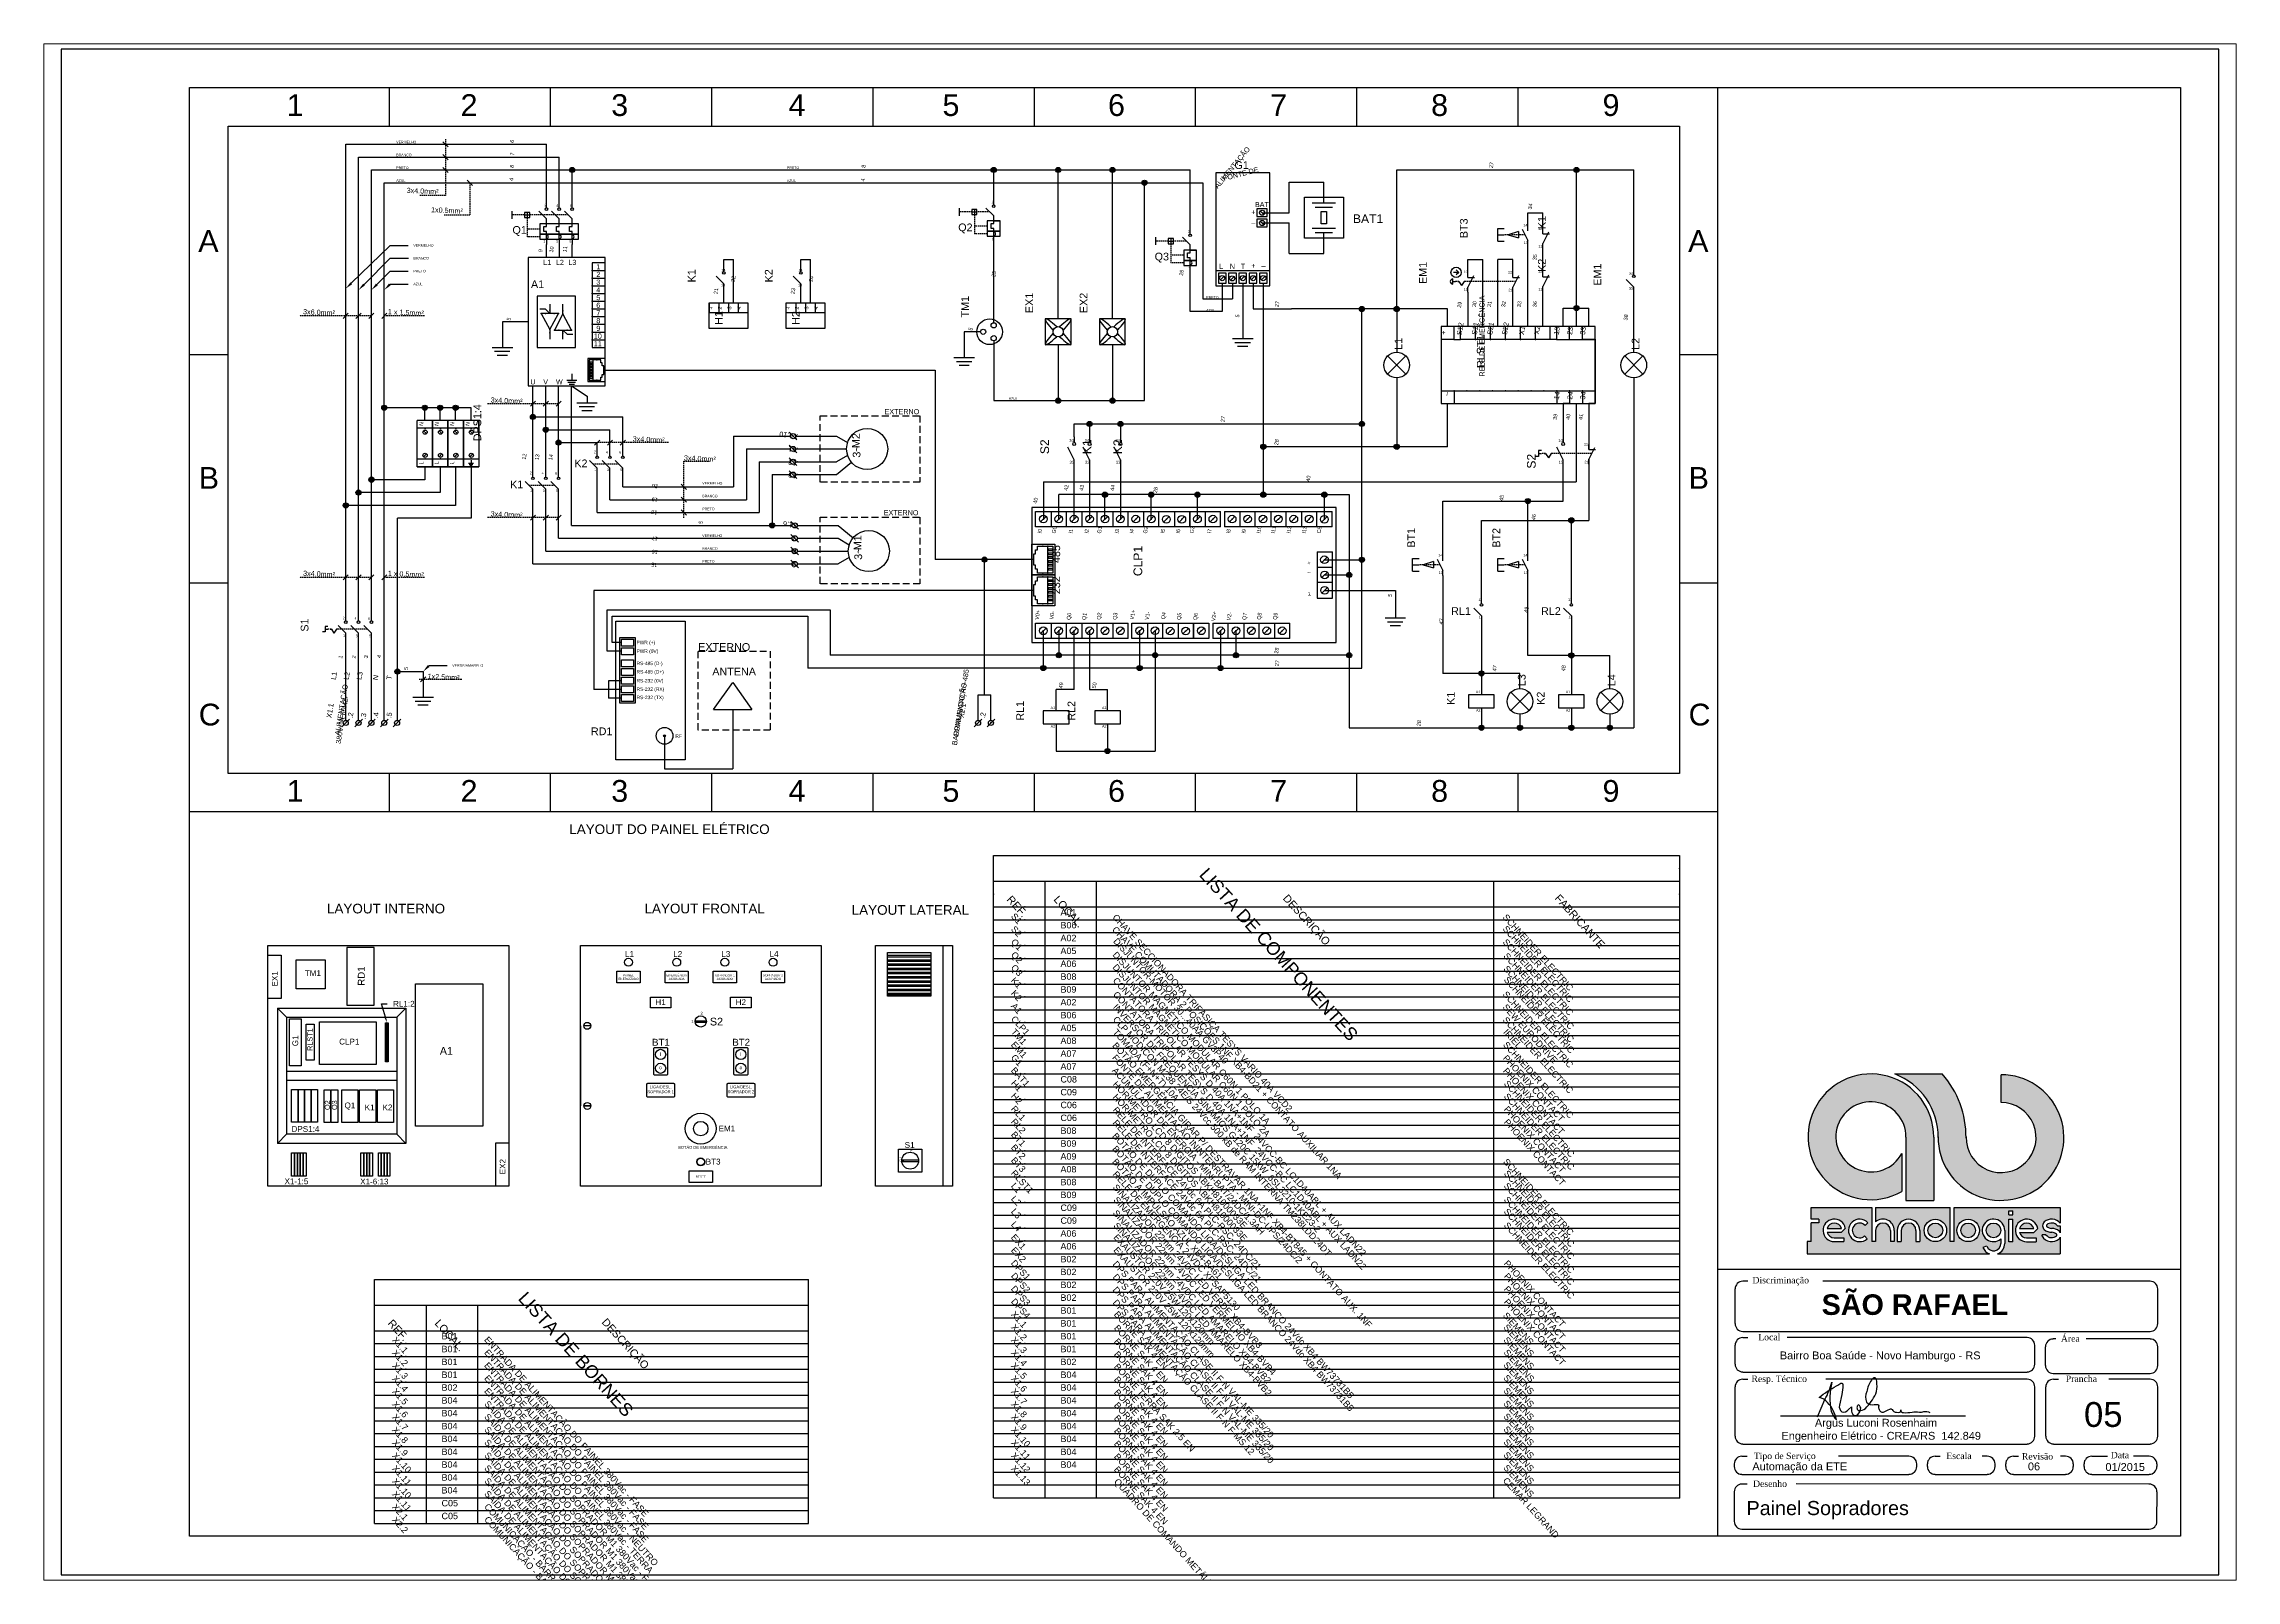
# Paper-space layout 'Layout2' of a CAD drawing. Header units: millimetres. Extents: x 2 to 828, y 1 to 580.
# The model-space entities are those that its viewports show. They can reach past a viewport. Long polylines and large blocks are cut down to what shows.
import ezdxf
from ezdxf import colors
from ezdxf.entities.mleader import LeaderData, LeaderLine
from ezdxf.enums import TextEntityAlignment as Align
from ezdxf.math import Vec2, Vec3

# ---------------------------------------------------------------- set-up
doc = ezdxf.new("R2010")
doc.units = ezdxf.units.MM
doc.linetypes.add('DASHED', pattern=[0.75, 0.5, -0.25])
doc.layers.add('selo', color=7, linetype='Continuous')
doc.styles.add('Annotative', font='arial.ttf')
doc.styles.add('Notes', font='arial.ttf', dxfattribs={"height": 3})
doc.styles.get("Standard").update_dxf_attribs({"font": 'arial.ttf'})

msp = doc.modelspace()

# ---------------------------------------------------------------- hatches: boundary and pattern name
for points in [[(299.91, 646.92, 1), (297.91, 646.92, 1)], [(464.04, 646.92, 1), (462.04, 646.92, 1)], [(489.14, 646.92, 1), (487.14, 646.92, 1)], [(510.26, 646.92, 1), (508.26, 646.92, 1)], [(522.7, 641.92, 1), (520.7, 641.92, 1)], [(690.9, 646.92, 1), (688.9, 646.92, 1)], [(607.41, 592.8, 1), (605.41, 592.8, 1)], [(620.93, 592.8, 1), (618.93, 592.8, 1)], [(690.9, 593.13, 1), (688.9, 593.13, 1)], [(226.79, 554.34, 1), (224.79, 554.34, 1)], [(242.59, 554.34, 1), (240.59, 554.34, 1)], [(248.59, 554.34, 1), (246.59, 554.34, 1)], [(254.59, 554.34, 1), (252.59, 554.34, 1)], [(489.14, 557.11, 1), (487.14, 557.11, 1)], [(510.26, 557.11, 1), (508.26, 557.11, 1)], [(284.67, 550.78, 1), (282.67, 550.78, 1)], [(289.67, 545.78, 1), (287.67, 545.78, 1)], [(501.37, 548.04, 1), (499.37, 548.04, 1)], [(513.37, 548.04, 1), (511.37, 548.04, 1)], [(607.41, 548.04, 1), (605.41, 548.04, 1)], [(294.67, 540.78, 1), (292.67, 540.78, 1)], [(569.01, 539.14, 1), (567.01, 539.14, 1)], [(620.93, 539.14, 1), (618.93, 539.14, 1)], [(216.79, 521.34, 1), (214.79, 521.34, 1)], [(221.79, 526.34, 1), (219.79, 526.34, 1)], [(507.37, 520.51, 1), (505.37, 520.51, 1)], [(525.37, 520.51, 1), (523.37, 520.51, 1)], [(543.37, 520.51, 1), (541.37, 520.51, 1)], [(569.01, 520.51, 1), (567.01, 520.51, 1)], [(592.77, 520.51, 1), (590.77, 520.51, 1)], [(211.79, 516.34, 1), (209.79, 516.34, 1)], [(671.99, 518.01, 1), (669.99, 518.01, 1)], [(377.79, 508.54, 1), (375.79, 508.54, 1)], [(688.92, 510.51, 1), (686.92, 510.51, 1)], [(460.46, 495.26, 1), (458.46, 495.26, 1)], [(607.41, 495.16, 1), (605.41, 495.16, 1)], [(602.41, 489.27, 1), (600.41, 489.27, 1)], [(231.93, 451.65, 1), (229.93, 451.65, 1)], [(483.36, 453.01, 1), (481.36, 453.01, 1)], [(489.36, 458.01, 1), (487.36, 458.01, 1)], [(520.86, 453.01, 1), (518.86, 453.01, 1)], [(526.86, 458.02, 1), (524.86, 458.02, 1)], [(552.36, 453.01, 1), (550.36, 453.01, 1)], [(558.36, 458.01, 1), (556.36, 458.01, 1)], [(602.41, 458.01, 1), (600.41, 458.01, 1)], [(688.92, 457.93, 1), (686.92, 457.93, 1)], [(653.92, 450.92, 1), (651.92, 450.92, 1)], [(653.92, 429.75, 1), (651.92, 429.75, 1)], [(668.92, 429.75, 1), (666.92, 429.75, 1)], [(688.92, 429.75, 1), (686.92, 429.75, 1)], [(703.92, 429.75, 1), (701.92, 429.75, 1)], [(508.34, 420.69, 1), (506.34, 420.69, 1)]]:
    msp.add_hatch(color=256).paths.add_polyline_path(points)
at = {"layer": 'selo'}
h = msp.add_hatch(color=0, dxfattribs=at)
h.dxf.hatch_style = 1
h.paths.add_polyline_path([(832.33, 294.98), (813.8, 294.98, -0.314958), (830.72, 270.21, 2.411144), (855.21, 294.7), (855.21, 283.86, -2.45129), (841.58, 270.52, 0.182443)])
h.paths.add_polyline_path([(835.35, 243.04), (806.37, 243.04), (806.37, 237.41, -0.642986), (813.63, 234.09), (813.63, 229.71), (812.12, 229.71), (812.12, 234.09, 1), (806.37, 234.09), (806.37, 229.71), (804.86, 229.71), (804.86, 243.04), (781.24, 243.04), (781.24, 238.48), (784.26, 238.48), (784.26, 236.97), (781.23, 236.97), (781.23, 229.71), (779.69, 229.71), (779.69, 224.92), (850.67, 224.92, -0.214084), (848.15, 227.48), (849.6, 227.91, 0.821242), (855.14, 229.01), (855.14, 230.78, -4.60202), (856.65, 234.09), (856.65, 229.01, -0.309238), (853.85, 224.92), (878.25, 224.92), (878.25, 231.45, -0.100697), (877.78, 230.83, -0.45988), (871.2, 231.81), (871.2, 232.32), (872.69, 232.32, 0.427074), (876.81, 232, 0.410877), (876.82, 232.63, 0.186203), (874.92, 233.36, -0.181325), (872.05, 234.44, -0.458616), (872.04, 237.41, -0.41774), (878.25, 236.93), (878.25, 243.04), (836.89, 243.04), (836.89, 229.71), (835.35, 229.71)])
h.paths.add_polyline_path([(834.02, 234.09, -1), (825.25, 234.09, -1)], flags=16)
h.paths.add_polyline_path([(832.51, 234.09, -1), (826.76, 234.09, -1)], flags=0)
h.paths.add_polyline_path([(846.79, 234.09, -1), (838.03, 234.09, -1)], flags=16)
h.paths.add_polyline_path([(845.28, 234.09, -1), (839.54, 234.09, -1)], flags=0)
h.paths.add_polyline_path([(823.59, 234.09), (823.59, 229.71), (822.08, 229.71), (822.08, 234.09, 1), (816.33, 234.09), (816.33, 229.71), (814.82, 229.71), (814.82, 234.09, -1)], flags=16)
h.paths.add_polyline_path([(858.22, 241.69), (859.76, 241.69), (859.76, 240.17), (858.22, 240.17)], flags=16)
h.paths.add_polyline_path([(858.22, 238.48), (859.76, 238.48), (859.76, 229.67), (858.22, 229.67)], flags=16)
h.paths.add_polyline_path([(869.47, 234.88), (867.94, 233.3), (862.39, 233.3, 0.338023), (865.17, 231.18), (868.91, 231.18), (868.91, 229.67), (865.17, 229.67, -2.123663)], flags=16)
h.paths.add_polyline_path([(862.38, 234.78, -0.767778), (867.94, 234.81)], flags=0)
h.paths.add_polyline_path([(803.38, 237.05), (802.27, 236.02, 2.414214), (802.1, 231.96), (803.12, 230.85, -2.414214)], flags=16)
h.paths.add_polyline_path([(794.59, 234.92), (793.05, 233.34), (787.51, 233.34, 0.338023), (790.28, 231.22), (794.03, 231.22), (794.03, 229.71), (790.28, 229.71, -2.123663)], flags=16)
h.paths.add_polyline_path([(793.05, 234.85), (787.5, 234.82, -0.767778)], flags=0)
h.paths.add_polyline_path([(826.76, 234.09, 1), (832.51, 234.09, 1)], flags=0)
h.paths.add_polyline_path([(845.28, 234.09, 1), (839.54, 234.09, 1)], flags=0)
h.paths.add_polyline_path([(849.39, 234.09, 1), (855.14, 234.09, 1)], flags=17)
h.paths.add_polyline_path([(867.94, 234.81, 0.767778), (862.38, 234.78)], flags=0)
h.paths.add_polyline_path([(874.9, 234.87, -0.181325), (877.77, 233.8, -0.101013), (878.25, 233.18), (878.25, 235.92), (877.13, 235.92, 0.427074), (873.01, 236.24, 0.410877), (873, 235.61, 0.186203)], flags=17)
h.paths.add_polyline_path([(793.05, 234.85, 0.767778), (787.5, 234.82)], flags=0)
h = msp.add_hatch(color=0, dxfattribs=at)
h.dxf.hatch_style = 1
h.paths.add_polyline_path([(816.57, 249.21), (816.57, 264.06, -8.182778), (818.19, 270.43), (818.19, 245.77), (829, 245.77), (829, 270.37, 3.718524)])
h = msp.add_hatch(color=0, dxfattribs=at)
h.dxf.hatch_style = 1
h.paths.add_polyline_path([(787.5, 234.82), (793.05, 234.85, 0.767778)])
h.paths.add_polyline_path([(826.76, 234.09, 1), (832.51, 234.09, 1)])
h.paths.add_polyline_path([(839.54, 234.09, 1), (845.28, 234.09, 1)])
h.paths.add_polyline_path([(862.38, 234.78), (867.94, 234.81, 0.767778)])

# ---------------------------------------------------------------- linework, layer by layer
for p, q in [((227.78, 664), (227.78, 679)), ((290.56, 664), (290.56, 679)), ((353.33, 664), (353.33, 679)), ((416.11, 664), (416.11, 679)), ((478.89, 664), (478.89, 679)), ((541.67, 664), (541.67, 679)), ((604.44, 664), (604.44, 679)), ((667.22, 664), (667.22, 679)), ((745, 115), (745, 679)), ((248.62, 657.92), (250.62, 655.92)), ((210.79, 601.2), (210.79, 656.92)), ((210.79, 656.92), (288.91, 656.92)), ((215.79, 601.2), (215.79, 651.92)), ((215.79, 651.92), (293.91, 651.92)), ((248.62, 652.92), (250.62, 650.92)), ((288.91, 634.17), (288.91, 656.92)), ((293.91, 634.17), (293.91, 651.92)), ((220.79, 601.2), (220.79, 646.92)), ((220.79, 646.92), (436.52, 646.92)), ((225.79, 432.64), (225.79, 641.92)), ((225.79, 641.92), (436.52, 641.92)), ((248.62, 647.92), (250.62, 645.92)), ((258.12, 642.92), (260.12, 640.92)), ((298.91, 634.17), (298.91, 646.92)), ((436.52, 646.92), (539.51, 646.92)), ((436.52, 641.92), (544.51, 641.92)), ((463.04, 633.33), (463.04, 646.92)), ((488.14, 588.92), (488.14, 646.92)), ((509.26, 588.92), (509.26, 646.92)), ((521.7, 557.11), (521.7, 641.92)), ((539.51, 623.95), (539.51, 646.92)), ((544.51, 641.92), (544.51, 596.8)), ((619.93, 646.92), (689.9, 646.92)), ((619.93, 592.8), (619.93, 646.92)), ((689.9, 585.97), (689.9, 646.92)), ((689.9, 646.92), (712.24, 646.92)), ((712.24, 606.03), (712.24, 646.92)), ((288.91, 632.17), (288.91, 634.17)), ((293.91, 632.17), (293.91, 634.17)), ((298.91, 632.17), (298.91, 634.17)), ((449.54, 632.08), (449.54, 629.08)), ((455.54, 631.58), (455.54, 629.58)), ((463.04, 629.08), (460.04, 632.08)), ((463.04, 633.33), (463.04, 635.33)), ((463.04, 633.33), (463.04, 635.33)), ((587.06, 634.16), (596.06, 634.16)), ((588.13, 632.47), (594.88, 632.47)), ((275.41, 630.92), (275.41, 627.92)), ((280.41, 629.42), (282.41, 629.42)), ((281.41, 630.42), (281.41, 628.42)), ((288.91, 627.92), (285.91, 630.92)), ((287.91, 622.92), (287.91, 624.92)), ((287.91, 624.92), (288.91, 624.91)), ((288.91, 625.92), (288.91, 627.92)), ((288.91, 624.91), (288.91, 625.92)), ((293.91, 627.92), (290.91, 630.92)), ((292.91, 622.92), (292.91, 624.92)), ((292.91, 624.92), (293.91, 624.92)), ((293.91, 625.92), (293.91, 627.92)), ((293.91, 624.92), (293.91, 625.92)), ((298.91, 627.92), (295.91, 630.92)), ((297.91, 622.92), (297.91, 624.92)), ((297.91, 624.92), (298.91, 624.92)), ((298.91, 625.92), (298.91, 627.92)), ((298.91, 624.92), (298.91, 625.92)), ((454.54, 630.58), (456.54, 630.58)), ((462.04, 624.08), (462.04, 626.08)), ((462.04, 626.08), (463.04, 626.07)), ((463.04, 624.08), (462.04, 624.08)), ((463.04, 627.08), (463.04, 629.08)), ((463.04, 626.07), (463.04, 627.08)), ((463.04, 627.08), (465.54, 627.08)), ((463.04, 623.08), (463.04, 624.08)), ((463.04, 621.08), (463.04, 623.08)), ((463.04, 587.42), (463.04, 623.08)), ((539.51, 621.95), (539.51, 623.95)), ((539.51, 621.95), (539.51, 623.95)), ((568.21, 629.56), (566.8, 630.98)), ((568.22, 625.56), (566.8, 626.97)), ((587.06, 624.3), (596.06, 624.3)), ((659.28, 619.18), (659.28, 624.18)), ((659.28, 624.18), (661.78, 624.18)), ((668.79, 623.88), (670.99, 619.47)), ((670.99, 625.22), (670.99, 630.22)), ((670.99, 630.22), (676.82, 630.22)), ((670.99, 623.22), (670.99, 625.22)), ((670.99, 623.22), (670.99, 625.22)), ((676.82, 624.03), (676.82, 630.22)), ((676.82, 622.03), (676.82, 624.03)), ((288.91, 622.92), (287.91, 622.92)), ((288.91, 621.92), (288.91, 622.92)), ((288.91, 619.92), (288.91, 621.92)), ((288.91, 619.92), (288.91, 617.92)), ((288.91, 612.92), (288.91, 617.92)), ((293.91, 622.92), (292.91, 622.92)), ((293.91, 621.92), (293.91, 622.92)), ((293.91, 619.92), (293.91, 621.92)), ((293.91, 619.92), (293.91, 617.92)), ((293.91, 617.92), (293.91, 612.92)), ((298.91, 622.92), (297.91, 622.92)), ((298.91, 621.92), (298.91, 622.92)), ((298.91, 619.92), (298.91, 621.92)), ((298.91, 619.92), (298.91, 617.92)), ((298.91, 612.92), (298.91, 617.92)), ((463.04, 619.08), (463.04, 621.08)), ((526.01, 620.71), (526.01, 617.71)), ((531.01, 619.21), (533.01, 619.21)), ((532.01, 620.21), (532.01, 618.21)), ((539.51, 617.71), (536.51, 620.71)), ((538.51, 612.71), (538.51, 614.71)), ((538.51, 614.71), (539.51, 614.7)), ((539.51, 615.71), (539.51, 617.71)), ((539.51, 614.7), (539.51, 615.71)), ((539.51, 615.71), (542.01, 615.71)), ((588.13, 622.62), (594.88, 622.62)), ((659.28, 621.68), (661.78, 621.68)), ((659.28, 619.18), (661.78, 619.18)), ((667.39, 622.93), (663.39, 621.68)), ((663.39, 621.68), (667.39, 620.43)), ((667.39, 622.93), (667.39, 620.43)), ((670.99, 617.47), (670.99, 619.47)), ((670.99, 585.97), (670.99, 617.47)), ((679.03, 622.68), (676.82, 618.28)), ((676.82, 622.03), (679.41, 622.03)), ((676.82, 607.34), (676.82, 618.28)), ((311.79, 610.82), (306.79, 610.82)), ((306.79, 610.82), (306.79, 577.82)), ((306.79, 607.82), (311.79, 607.82)), ((358, 612.01), (361.75, 612.01)), ((358, 607.32), (358, 612.01)), ((361.75, 595.17), (361.75, 612.01)), ((388, 607.32), (388, 612.01)), ((388, 612.01), (391.75, 612.01)), ((391.75, 595.17), (391.75, 612.01)), ((539.51, 612.71), (538.51, 612.71)), ((539.51, 611.71), (539.51, 612.71)), ((539.51, 609.71), (539.51, 611.71)), ((539.51, 607.71), (539.51, 609.71)), ((539.51, 591.8), (539.51, 607.71)), ((549.51, 607.8), (570.51, 607.8)), ((644.07, 607.06), (642.07, 607.06)), ((644.07, 607.06), (643.07, 608.06)), ((644.07, 607.06), (643.07, 606.06)), ((647.66, 607.03), (647.66, 612.03)), ((647.66, 612.03), (653.49, 612.03)), ((647.66, 605.03), (647.66, 607.03)), ((647.66, 605.03), (647.66, 607.03)), ((653.49, 585.97), (653.49, 612.03)), ((659.32, 585.97), (659.32, 612.03)), ((665.16, 612.03), (659.32, 612.03)), ((665.16, 607.03), (665.16, 612.03)), ((665.16, 605.03), (665.16, 607.03)), ((676.82, 605.34), (676.82, 607.34)), ((679.03, 606), (676.82, 601.59)), ((210.79, 471.38), (210.79, 601.2)), ((215.79, 471.38), (215.79, 601.2)), ((220.79, 471.38), (220.79, 601.2)), ((306.79, 604.82), (311.79, 604.82)), ((306.79, 601.82), (311.79, 601.82)), ((306.79, 598.82), (311.79, 598.82)), ((358, 602.57), (355, 605.57)), ((358, 595.17), (358, 602.57)), ((388, 602.57), (385, 605.57)), ((388, 595.17), (388, 602.57)), ((551.3, 604.1), (552.72, 605.51)), ((552.01, 602.8), (552.01, 591.8)), ((553.51, 602.8), (553.51, 603.8)), ((555.2, 603.99), (556.61, 605.4)), ((556.01, 602.8), (556.01, 596.8)), ((559.3, 604.1), (560.72, 605.51)), ((560.01, 602.8), (560.01, 581.3)), ((563.3, 604.1), (564.72, 605.51)), ((564.01, 602.8), (564.01, 592.8)), ((567.3, 604.1), (568.72, 605.51)), ((568.01, 602.8), (568.01, 549.14)), ((641.78, 602.48), (641.78, 604.48)), ((641.78, 603.48), (642.78, 603.48)), ((643.68, 603.48), (644.18, 603.48)), ((644.18, 603.48), (645.18, 601.98)), ((646.18, 603.48), (645.18, 601.98)), ((646.68, 603.48), (646.18, 603.48)), ((649.86, 605.69), (647.66, 601.28)), ((647.66, 605.03), (650.24, 605.03)), ((647.66, 599.28), (647.66, 601.28)), ((647.66, 599.28), (647.66, 585.97)), ((667.36, 605.69), (665.16, 601.28)), ((665.16, 605.03), (667.74, 605.03)), ((665.16, 599.28), (665.16, 601.28)), ((665.16, 585.97), (665.16, 601.28)), ((676.82, 605.34), (679.41, 605.34)), ((676.82, 585.97), (676.82, 601.59)), ((676.82, 599.59), (676.82, 601.59)), ((712.24, 601.28), (709.24, 604.28)), ((712.24, 575.97), (712.24, 601.28)), ((211.79, 591.14), (209.79, 589.14)), ((216.79, 591.14), (214.79, 589.14)), ((221.79, 591.14), (219.79, 589.14)), ((226.79, 591.14), (224.79, 589.14)), ((288.57, 592.69), (286.42, 592.69)), ((293.56, 591.02), (286.9, 591.02)), ((286.9, 591.02), (290.23, 584.77)), ((290.23, 591.02), (288.57, 592.69)), ((290.23, 594.61), (290.23, 591.02)), ((290.23, 584.77), (293.56, 591.02)), ((295.36, 590.86), (292.02, 584.61)), ((295.36, 590.86), (295.36, 594.61)), ((298.69, 584.61), (295.36, 590.86)), ((306.79, 595.82), (311.79, 595.82)), ((306.79, 592.82), (311.79, 592.82)), ((306.79, 589.82), (311.79, 589.82)), ((352.31, 595.17), (352.31, 591.42)), ((352.31, 591.42), (367.31, 591.42)), ((356.06, 595.17), (356.06, 591.42)), ((359.81, 595.17), (359.81, 591.42)), ((363.56, 595.17), (363.56, 591.42)), ((367.31, 595.17), (367.31, 591.42)), ((382.31, 591.42), (397.31, 591.42)), ((386.06, 595.17), (386.06, 591.42)), ((389.81, 595.17), (389.81, 591.42)), ((393.56, 595.17), (393.56, 591.42)), ((552.01, 591.8), (539.51, 591.8)), ((544.51, 596.8), (556.01, 596.8)), ((564.01, 592.8), (579.01, 592.8)), ((639.74, 592.8), (579.01, 592.8)), ((606.41, 453.01), (606.41, 592.8)), ((619.93, 592.8), (619.93, 575.97)), ((639.74, 585.97), (639.74, 592.8)), ((684.74, 585.97), (684.74, 593.13)), ((684.74, 593.13), (694.74, 593.13)), ((694.74, 585.97), (694.74, 593.13)), ((281.79, 587.82), (271.79, 587.82)), ((271.79, 587.82), (271.79, 577.82)), ((290.23, 584.77), (290.23, 581.02)), ((292.02, 584.61), (298.69, 584.61)), ((295.36, 581.02), (295.36, 584.61)), ((295.36, 584.61), (297.02, 582.94)), ((297.02, 582.94), (299.16, 582.94)), ((306.79, 586.82), (311.79, 586.82)), ((306.79, 583.82), (311.79, 583.82)), ((306.79, 580.82), (311.79, 580.82)), ((457.95, 583.91), (451.58, 583.91)), ((451.58, 583.91), (451.58, 573.91)), ((463.04, 580.42), (463.04, 557.11)), ((556.01, 581.3), (564.01, 581.3)), ((642.24, 585.97), (637.24, 585.97)), ((642.24, 580.97), (637.24, 580.97)), ((642.24, 580.97), (642.24, 585.97)), ((642.24, 580.97), (644.74, 580.97)), ((644.74, 580.97), (644.74, 585.97)), ((644.74, 580.97), (644.74, 580.97)), ((679.74, 580.97), (644.74, 580.97)), ((650.57, 580.97), (650.57, 585.97)), ((656.41, 580.97), (656.41, 585.97)), ((662.24, 580.97), (662.24, 585.97)), ((668.07, 580.97), (668.07, 585.97)), ((673.91, 580.97), (673.91, 585.97)), ((679.74, 580.97), (679.74, 585.97)), ((682.24, 580.97), (679.74, 580.97)), ((679.74, 580.97), (679.74, 580.97)), ((682.24, 580.97), (682.24, 585.97)), ((682.24, 580.97), (697.24, 580.97)), ((687.24, 580.97), (687.24, 585.97)), ((692.24, 580.97), (692.24, 585.97)), ((697.24, 580.97), (692.24, 580.97)), ((697.24, 580.97), (697.24, 585.97)), ((697.24, 580.97), (697.24, 560.97)), ((165, 575), (150, 575)), ((267.79, 577.82), (275.79, 577.82)), ((268.74, 576.32), (274.74, 576.32)), ((269.75, 574.82), (273.75, 574.82)), ((310.1, 572.94), (305.6, 572.94)), ((305.6, 572.94), (305.6, 565.07)), ((306.79, 577.82), (311.79, 577.82)), ((307.1, 565.07), (307.1, 572.94)), ((310.1, 571.82), (310.1, 572.94)), ((310.67, 571.82), (310.1, 571.82)), ((310.67, 570.69), (310.67, 571.82)), ((447.58, 573.91), (455.58, 573.91)), ((448.53, 572.41), (454.53, 572.41)), ((488.14, 578.92), (488.14, 557.11)), ((509.26, 578.92), (509.26, 557.11)), ((556.96, 579.8), (562.96, 579.8)), ((557.97, 578.3), (561.97, 578.3)), ((623.46, 574.5), (616.39, 567.43)), ((616.39, 574.5), (623.46, 567.43)), ((715.77, 574.5), (708.7, 567.43)), ((708.7, 574.5), (715.77, 567.43)), ((745, 575), (730, 575)), ((296.81, 565.06), (300.81, 565.06)), ((297.28, 564.32), (300.28, 564.32)), ((297.79, 563.57), (299.79, 563.57)), ((298.81, 567.56), (298.81, 565.06)), ((305.6, 565.07), (310.1, 565.07)), ((310.1, 565.07), (310.1, 566.19)), ((310.1, 566.19), (310.67, 566.19)), ((311.23, 570.69), (310.67, 570.69)), ((310.67, 566.19), (310.67, 567.32)), ((310.67, 567.32), (311.23, 567.32)), ((311.23, 567.32), (311.23, 570.69)), ((449.54, 570.91), (453.54, 570.91)), ((619.93, 565.97), (619.93, 539.14)), ((712.24, 565.97), (712.24, 429.75)), ((284.67, 556.9), (282.67, 554.9)), ((283.67, 527.37), (283.67, 562.82)), ((289.67, 556.9), (287.67, 554.9)), ((288.67, 527.37), (288.67, 562.82)), ((294.67, 556.9), (292.67, 554.9)), ((293.67, 527.37), (293.67, 562.82)), ((298.67, 508.54), (298.67, 562.82)), ((298.67, 562.82), (304.74, 558.82)), ((300.74, 556.32), (308.74, 556.32)), ((301.69, 554.82), (307.69, 554.82)), ((304.74, 558.82), (304.74, 556.32)), ((463.04, 557.11), (521.7, 557.11)), ((637.24, 560.97), (697.24, 560.97)), ((637.24, 555.97), (642.24, 555.97)), ((639.74, 539.14), (639.74, 555.97)), ((642.24, 560.97), (642.24, 555.97)), ((682.24, 560.97), (682.24, 555.97)), ((682.24, 555.97), (687.24, 555.97)), ((687.24, 555.97), (684.74, 555.97)), ((684.74, 555.97), (684.74, 540.79)), ((687.24, 560.97), (687.24, 555.97)), ((687.24, 555.97), (692.24, 555.97)), ((689.74, 555.97), (689.74, 525.51)), ((692.24, 560.97), (692.24, 555.97)), ((692.24, 555.97), (697.24, 555.97)), ((697.24, 555.97), (694.74, 555.97)), ((694.74, 555.97), (694.74, 538.07)), ((697.24, 560.97), (697.24, 555.97)), ((259.59, 554.34), (225.79, 554.34)), ((238.59, 531.34), (238.59, 549.34)), ((244.59, 549.34), (238.59, 549.34)), ((244.59, 546.34), (238.59, 546.34)), ((241.59, 549.34), (241.59, 554.34)), ((244.59, 549.34), (244.59, 531.34)), ((244.59, 543.34), (244.59, 549.34)), ((244.59, 531.34), (244.59, 549.34)), ((250.59, 549.34), (244.59, 549.34)), ((250.59, 546.34), (244.59, 546.34)), ((247.59, 549.34), (247.59, 554.34)), ((250.59, 549.34), (250.59, 531.34)), ((250.59, 543.34), (250.59, 549.34)), ((250.59, 531.34), (250.59, 549.34)), ((256.59, 549.34), (250.59, 549.34)), ((256.59, 546.34), (250.59, 546.34)), ((253.59, 549.34), (253.59, 554.34)), ((256.59, 549.34), (256.59, 531.34)), ((256.59, 543.34), (256.59, 549.34)), ((256.59, 531.34), (256.59, 549.34)), ((262.59, 549.34), (256.59, 549.34)), ((262.59, 546.34), (256.59, 546.34)), ((259.59, 549.34), (259.59, 554.34)), ((262.59, 549.34), (262.59, 531.34)), ((262.59, 543.34), (262.59, 549.34)), ((283.67, 550.78), (318.67, 550.78)), ((302.7, 553.32), (306.7, 553.32)), ((318.67, 535.57), (318.67, 550.78)), ((494.37, 543.04), (494.37, 548.04)), ((494.37, 548.04), (606.41, 548.04)), ((500.37, 548.04), (500.37, 540.79)), ((500.37, 548.04), (500.37, 540.79)), ((512.37, 548.04), (512.37, 540.79)), ((512.37, 548.04), (512.37, 540.79)), ((568.01, 549.14), (568.01, 520.51)), ((242.27, 544.27), (241.11, 545.42)), ((248.27, 544.27), (247.11, 545.42)), ((254.27, 544.27), (253.11, 545.42)), ((260.27, 544.27), (259.11, 545.42)), ((288.67, 545.78), (313.67, 545.78)), ((293.67, 540.78), (308.67, 540.78)), ((309.67, 541.78), (307.67, 539.78)), ((308.67, 535.57), (308.67, 540.78)), ((314.67, 541.78), (312.67, 539.78)), ((313.67, 535.57), (313.67, 545.78)), ((319.67, 541.78), (317.67, 539.78)), ((361.79, 543.3), (383.92, 543.3)), ((361.79, 543.3), (361.79, 523.54)), ((366.79, 538.3), (383.92, 538.3)), ((366.79, 538.3), (366.79, 518.54)), ((386.42, 541.8), (383.42, 544.8)), ((386.42, 536.8), (383.42, 539.8)), ((385.92, 543.3), (401.85, 543.3)), ((385.92, 538.3), (405.78, 538.3)), ((401.85, 543.3), (406.18, 540.8)), ((494.37, 534.04), (491.89, 539)), ((494.37, 543.04), (494.37, 540.79)), ((494.37, 543.04), (494.37, 540.79)), ((500.37, 534.04), (497.89, 539)), ((512.37, 534.04), (509.89, 539)), ((639.74, 539.14), (568.01, 539.14)), ((684.74, 534.04), (682.26, 539)), ((684.74, 543.04), (684.74, 540.79)), ((684.74, 543.04), (684.74, 540.79)), ((694.74, 538.07), (694.74, 540.07)), ((696.94, 538.73), (694.74, 534.32)), ((694.74, 538.07), (697.32, 538.07)), ((244.59, 534.34), (238.59, 534.34)), ((238.59, 531.34), (244.59, 531.34)), ((244.59, 531.34), (238.59, 531.34)), ((242.27, 536.42), (241.11, 535.27)), ((241.59, 531.34), (241.59, 526.34)), ((250.59, 534.34), (244.59, 534.34)), ((244.59, 531.34), (250.59, 531.34)), ((250.59, 531.34), (244.59, 531.34)), ((248.27, 536.42), (247.11, 535.27)), ((247.59, 531.34), (247.59, 521.34)), ((256.59, 534.34), (250.59, 534.34)), ((250.59, 531.34), (256.59, 531.34)), ((256.59, 531.34), (250.59, 531.34)), ((254.27, 536.42), (253.11, 535.27)), ((253.59, 531.34), (253.59, 516.34)), ((262.59, 534.34), (256.59, 534.34)), ((256.59, 531.34), (262.59, 531.34)), ((262.59, 531.34), (256.59, 531.34)), ((258.59, 532.72), (260.59, 532.72)), ((258.83, 532.34), (260.33, 532.34)), ((259.08, 531.97), (260.08, 531.97)), ((260.27, 536.42), (259.11, 535.27)), ((259.59, 533.97), (259.59, 532.72)), ((259.59, 531.34), (259.59, 511.34)), ((308.67, 530.82), (305.67, 533.82)), ((308.67, 513.54), (308.67, 530.82)), ((313.67, 530.82), (310.67, 533.82)), ((313.67, 518.54), (313.67, 530.82)), ((318.67, 530.82), (315.67, 533.82)), ((318.67, 523.54), (318.67, 530.82)), ((371.79, 533.3), (383.92, 533.3)), ((371.79, 533.3), (371.79, 513.54)), ((386.42, 531.8), (383.42, 534.8)), ((386.42, 526.8), (383.42, 529.8)), ((385.92, 533.3), (401.85, 533.3)), ((406.18, 535.8), (401.85, 533.3)), ((401.85, 528.3), (407.65, 533.17)), ((494.37, 511.01), (494.37, 534.04)), ((500.37, 534.04), (500.37, 511.01)), ((512.37, 534.04), (512.37, 511.01)), ((675.18, 535.4), (674.06, 535.4)), ((676.31, 537.65), (675.18, 537.65)), ((675.18, 537.65), (675.18, 535.4)), ((675.18, 536.52), (676.31, 536.52)), ((677.31, 536.52), (677.87, 536.52)), ((677.87, 536.52), (679, 534.84)), ((680.12, 536.52), (679, 534.84)), ((680.69, 536.52), (680.12, 536.52)), ((684.74, 518.01), (684.74, 534.04)), ((694.74, 532.32), (694.74, 534.32)), ((694.74, 534.32), (694.74, 531.32)), ((694.74, 531.32), (694.74, 510.51)), ((247.59, 521.34), (215.79, 521.34)), ((241.59, 526.34), (220.79, 526.34)), ((283.67, 522.62), (280.67, 525.62)), ((283.67, 493.54), (283.67, 522.62)), ((288.67, 522.62), (285.67, 525.62)), ((288.67, 498.54), (288.67, 522.62)), ((293.67, 522.62), (290.67, 525.62)), ((293.67, 503.54), (293.67, 522.62)), ((318.67, 523.54), (361.79, 523.54)), ((343.41, 522.54), (341.41, 524.54)), ((376.79, 528.3), (376.79, 508.54)), ((376.79, 528.3), (383.92, 528.3)), ((385.92, 528.3), (401.85, 528.3)), ((482.37, 525.51), (482.37, 511.01)), ((482.37, 525.51), (689.74, 525.51)), ((253.59, 516.34), (210.79, 516.34)), ((284.67, 512.56), (282.67, 510.56)), ((289.67, 512.56), (287.67, 510.56)), ((294.67, 512.56), (292.67, 510.56)), ((308.67, 513.54), (371.79, 513.54)), ((313.67, 518.54), (366.79, 518.54)), ((343.41, 517.54), (341.41, 519.54)), ((343.41, 512.54), (341.41, 514.54)), ((479.37, 514.01), (539.37, 514.01)), ((479.37, 508.01), (479.37, 514.01)), ((481.31, 509.95), (483.43, 512.07)), ((485.37, 514.01), (485.37, 508.01)), ((487.31, 509.95), (489.43, 512.07)), ((591.77, 520.51), (488.37, 520.51)), ((488.37, 511.01), (488.37, 520.51)), ((491.37, 508.01), (491.37, 514.01)), ((493.31, 509.95), (495.43, 512.07)), ((497.37, 514.01), (497.37, 508.01)), ((499.31, 509.95), (501.43, 512.07)), ((503.37, 508.01), (503.37, 514.01)), ((505.31, 509.95), (507.43, 512.07)), ((506.37, 511.01), (506.37, 520.51)), ((509.37, 514.01), (509.37, 508.01)), ((511.31, 509.95), (513.43, 512.07)), ((515.37, 508.01), (515.37, 514.01)), ((517.31, 509.95), (519.43, 512.07)), ((521.37, 514.01), (521.37, 508.01)), ((523.31, 509.96), (525.43, 512.08)), ((524.37, 511.02), (524.37, 520.51)), ((527.37, 508.01), (527.37, 514.01)), ((533.37, 514.01), (533.37, 508.01)), ((539.37, 514.01), (539.37, 508.01)), ((539.37, 514.01), (551.37, 514.01)), ((539.37, 508.01), (539.37, 514.01)), ((541.31, 509.95), (543.43, 512.07)), ((542.37, 511.01), (542.37, 520.51)), ((542.37, 511.01), (542.37, 520.51)), ((545.37, 514.01), (545.37, 508.01)), ((547.31, 509.95), (549.43, 512.07)), ((551.37, 508.01), (551.37, 514.01)), ((552.87, 514.01), (594.87, 514.01)), ((552.87, 514.01), (552.87, 508.01)), ((554.81, 509.95), (556.93, 512.07)), ((558.87, 514.01), (558.87, 508.01)), ((560.81, 509.95), (562.93, 512.07)), ((564.87, 508.01), (564.87, 514.01)), ((566.81, 509.95), (568.93, 512.07)), ((570.87, 514.01), (570.87, 508.01)), ((572.81, 509.95), (574.93, 512.07)), ((576.87, 508.01), (576.87, 514.01)), ((578.81, 509.95), (580.93, 512.07)), ((582.87, 514.01), (582.87, 508.01)), ((584.81, 509.96), (586.93, 512.08)), ((588.87, 508.01), (588.87, 514.01)), ((591.77, 510.91), (591.77, 520.51)), ((591.77, 520.51), (601.41, 520.51)), ((594.87, 508.01), (594.87, 514.01)), ((601.41, 520.51), (601.41, 458.01)), ((637.84, 518.01), (684.74, 518.01)), ((637.84, 494.76), (637.84, 518.01)), ((670.99, 494.76), (670.99, 518.01)), ((259.59, 511.34), (230.93, 511.34)), ((230.93, 451.65), (230.93, 511.34)), ((298.67, 508.54), (384.57, 508.54)), ((387.07, 507.04), (384.07, 510.04)), ((387.07, 502.04), (384.07, 505.04)), ((386.57, 508.54), (402.5, 508.54)), ((402.5, 508.54), (408.3, 503.68)), ((539.37, 508.01), (479.37, 508.01)), ((529.21, 509.85), (531.33, 511.97)), ((535.21, 509.85), (537.33, 511.97)), ((551.37, 508.01), (539.37, 508.01)), ((594.87, 508.01), (552.87, 508.01)), ((590.71, 509.85), (592.83, 511.97)), ((652.92, 478.08), (652.92, 510.51)), ((652.92, 510.51), (694.74, 510.51)), ((687.92, 478.08), (687.92, 510.51)), ((288.67, 498.54), (384.57, 498.54)), ((293.67, 503.54), (384.57, 503.54)), ((387.07, 497.04), (384.07, 500.04)), ((387.07, 492.04), (384.07, 495.04)), ((386.57, 503.54), (402.5, 503.54)), ((386.57, 498.54), (406.43, 498.54)), ((402.5, 503.54), (406.83, 501.04)), ((406.83, 496.04), (402.5, 493.54)), ((478.61, 493.01), (478.61, 497.51)), ((478.61, 497.51), (479.36, 497.51)), ((479.36, 497.51), (479.36, 499.01)), ((479.36, 499.01), (480.11, 499.01)), ((480.11, 499.01), (480.11, 500.51)), ((480.11, 500.51), (486.11, 500.51)), ((484.11, 490.01), (484.11, 500.51)), ((486.11, 500.51), (486.11, 490.01)), ((588.91, 498.26), (588.91, 480.26)), ((588.91, 498.26), (594.91, 498.26)), ((590.75, 494.1), (592.87, 496.22)), ((591.81, 495.16), (606.41, 495.16)), ((594.91, 480.26), (594.91, 498.26)), ((626.13, 490.71), (626.13, 495.71)), ((626.13, 495.71), (628.63, 495.71)), ((635.64, 495.41), (637.84, 491.01)), ((637.84, 494.76), (637.84, 496.76)), ((659.28, 490.71), (659.28, 495.71)), ((659.28, 495.71), (661.78, 495.71)), ((668.79, 495.41), (670.99, 491.01)), ((670.99, 494.76), (670.99, 496.76)), ((211.79, 489.3), (209.79, 487.3)), ((216.79, 489.3), (214.79, 487.3)), ((221.79, 489.3), (219.79, 487.3)), ((226.79, 489.3), (224.79, 487.3)), ((283.67, 493.54), (384.57, 493.54)), ((386.57, 493.54), (402.5, 493.54)), ((479.36, 493.01), (478.61, 493.01)), ((479.36, 491.51), (479.36, 493.01)), ((480.11, 491.51), (479.36, 491.51)), ((479.36, 485.51), (479.36, 487.01)), ((479.36, 487.01), (480.11, 487.01)), ((480.11, 490.01), (480.11, 491.51)), ((486.11, 490.01), (480.11, 490.01)), ((480.11, 487.01), (480.11, 488.51)), ((480.11, 488.51), (486.11, 488.51)), ((484.11, 478.01), (484.11, 488.51)), ((486.11, 488.51), (486.11, 478.01)), ((588.91, 492.26), (594.91, 492.26)), ((590.85, 488.21), (592.97, 490.33)), ((591.91, 489.27), (601.41, 489.27)), ((626.13, 493.21), (628.63, 493.21)), ((626.13, 490.71), (628.63, 490.71)), ((634.24, 494.46), (630.24, 493.21)), ((630.24, 493.21), (634.24, 491.96)), ((634.24, 494.46), (634.24, 491.96)), ((637.84, 489.01), (637.84, 491.01)), ((637.84, 489.01), (637.84, 450.92)), ((659.28, 493.21), (661.78, 493.21)), ((659.28, 490.71), (661.78, 490.71)), ((667.39, 494.46), (663.39, 493.21)), ((663.39, 493.21), (667.39, 491.96)), ((667.39, 494.46), (667.39, 491.96)), ((670.99, 457.93), (670.99, 491.01)), ((165, 486), (150, 486)), ((478.61, 481.01), (478.61, 485.51)), ((478.61, 485.51), (479.36, 485.51)), ((479.36, 481.01), (478.61, 481.01)), ((479.36, 479.51), (479.36, 481.01)), ((480.11, 479.51), (479.36, 479.51)), ((480.11, 478.01), (480.11, 479.51)), ((486.11, 478.01), (480.11, 478.01)), ((594.91, 486.26), (588.91, 486.26)), ((588.91, 480.26), (594.91, 480.26)), ((590.85, 482.2), (592.97, 484.32)), ((591.91, 483.26), (619.41, 483.26)), ((619.41, 483.26), (619.41, 472.51)), ((745, 486), (730, 486)), ((210.79, 466.63), (207.79, 469.63)), ((210.79, 471.38), (210.79, 474.62)), ((215.79, 466.63), (212.79, 469.63)), ((215.79, 471.38), (215.79, 474.87)), ((220.79, 466.63), (217.79, 469.63)), ((220.79, 471.38), (220.79, 474.87)), ((479.36, 470.51), (515.36, 470.51)), ((479.36, 464.51), (479.36, 470.51)), ((485.36, 470.51), (485.36, 464.51)), ((491.36, 464.51), (491.36, 470.51)), ((497.36, 470.51), (497.36, 464.51)), ((503.36, 464.51), (503.36, 470.51)), ((509.36, 470.51), (509.36, 464.51)), ((515.36, 464.51), (515.36, 470.51)), ((516.86, 470.51), (540.86, 470.51)), ((516.86, 464.51), (516.86, 470.51)), ((522.86, 470.51), (522.86, 464.51)), ((528.86, 464.51), (528.86, 470.51)), ((534.86, 470.51), (534.86, 464.51)), ((540.86, 470.51), (540.86, 464.51)), ((540.86, 470.51), (546.86, 470.51)), ((540.86, 464.51), (540.86, 470.51)), ((546.86, 470.51), (546.86, 464.51)), ((548.36, 470.51), (578.36, 470.51)), ((548.36, 470.51), (548.36, 464.51)), ((554.36, 464.51), (554.36, 470.51)), ((560.36, 470.51), (560.36, 464.51)), ((566.36, 464.51), (566.36, 470.51)), ((572.36, 470.51), (572.36, 464.51)), ((578.36, 464.51), (578.36, 470.51)), ((615.41, 472.51), (623.41, 472.51)), ((616.36, 471.01), (622.36, 471.01)), ((617.37, 469.51), (621.37, 469.51)), ((652.92, 473.33), (649.92, 476.33)), ((652.92, 473.33), (652.92, 442.53)), ((687.92, 473.33), (684.92, 476.33)), ((687.92, 473.33), (687.92, 442.53)), ((202.81, 467.13), (201.81, 467.13)), ((203.81, 469.13), (202.81, 469.13)), ((202.81, 469.13), (202.81, 467.13)), ((202.81, 468.13), (203.81, 468.13)), ((204.71, 468.13), (205.21, 468.13)), ((205.21, 468.13), (206.21, 466.63)), ((207.21, 468.13), (206.21, 466.63)), ((207.71, 468.13), (207.21, 468.13)), ((210.79, 432.64), (210.79, 466.63)), ((210.79, 464.63), (210.79, 466.63)), ((215.79, 432.64), (215.79, 466.63)), ((215.79, 464.63), (215.79, 466.63)), ((220.79, 432.64), (220.79, 466.63)), ((220.79, 464.63), (220.79, 466.63)), ((515.36, 464.51), (479.36, 464.51)), ((481.3, 466.45), (483.42, 468.57)), ((482.36, 467.51), (482.36, 453.01)), ((487.3, 466.45), (489.42, 468.57)), ((488.36, 467.51), (488.36, 458.01)), ((493.3, 466.45), (495.42, 468.57)), ((494.36, 444.66), (494.36, 467.51)), ((499.3, 466.45), (501.42, 468.57)), ((500.36, 467.51), (500.36, 444.66)), ((505.3, 466.45), (507.42, 468.57)), ((511.3, 466.45), (513.42, 468.57)), ((540.86, 464.51), (516.86, 464.51)), ((518.8, 466.45), (520.92, 468.57)), ((519.86, 467.51), (519.86, 453.01)), ((524.8, 466.46), (526.92, 468.58)), ((525.86, 467.52), (525.86, 458.02)), ((530.7, 466.35), (532.82, 468.47)), ((536.7, 466.35), (538.82, 468.47)), ((546.86, 464.51), (540.86, 464.51)), ((542.8, 466.45), (544.92, 468.57)), ((578.36, 464.51), (548.36, 464.51)), ((550.3, 466.45), (552.42, 468.57)), ((551.36, 467.51), (551.36, 453.01)), ((556.3, 466.45), (558.42, 468.57)), ((557.36, 467.51), (557.36, 458.01)), ((562.3, 466.45), (564.42, 468.57)), ((568.3, 466.45), (570.42, 468.57)), ((574.3, 466.45), (576.42, 468.57)), ((551.36, 453.01), (390.72, 453.01)), ((601.41, 458.01), (399.38, 458.01)), ((525.86, 458.02), (525.86, 420.69)), ((551.36, 453.01), (606.41, 453.01)), ((601.41, 458.01), (601.41, 429.75)), ((687.92, 457.93), (670.99, 457.93)), ((687.92, 457.93), (702.92, 457.93)), ((702.92, 445.03), (702.92, 457.93)), ((230.93, 432.65), (230.93, 451.65)), ((230.93, 451.65), (240.93, 451.65)), ((241.93, 449.6), (239.93, 447.6)), ((240.93, 451.65), (240.93, 441.65)), ((313.11, 444.7), (307.4, 444.7)), ((313.11, 448.07), (313.11, 441.3)), ((318.11, 448.07), (313.11, 448.07)), ((318.11, 444.7), (313.11, 444.7)), ((353.95, 436.89), (361.45, 447.39)), ((361.45, 447.39), (368.95, 436.89)), ((494.36, 444.66), (487.36, 444.66)), ((487.36, 436.35), (487.36, 444.66)), ((500.36, 444.66), (507.36, 444.66)), ((506.36, 444.66), (506.36, 444.66)), ((507.36, 436.35), (507.36, 444.66)), ((667.92, 450.92), (637.84, 450.92)), ((667.92, 445.03), (667.92, 450.92)), ((236.93, 441.65), (244.93, 441.65)), ((237.88, 440.15), (243.88, 440.15)), ((238.89, 438.65), (242.89, 438.65)), ((318.11, 441.32), (313.11, 441.3)), ((353.95, 436.89), (368.95, 436.89)), ((456.96, 432.64), (456.96, 442.64)), ((456.96, 442.64), (461.96, 442.64)), ((461.96, 432.64), (461.96, 442.64)), ((652.92, 437.53), (652.92, 429.75)), ((671.46, 443.57), (664.39, 436.5)), ((664.39, 443.57), (671.46, 436.5)), ((687.92, 437.53), (687.92, 429.75)), ((706.46, 443.57), (699.39, 436.5)), ((699.39, 443.57), (706.46, 436.5)), ((209.29, 430.14), (212.29, 433.14)), ((214.29, 430.14), (217.29, 433.14)), ((219.29, 430.14), (222.29, 433.14)), ((224.29, 430.14), (227.29, 433.14)), ((229.29, 430.14), (232.29, 433.14)), ((455.46, 430.14), (458.46, 433.14)), ((460.46, 430.14), (463.46, 433.14)), ((487.36, 431.35), (487.36, 420.69)), ((507.36, 431.35), (507.36, 420.69)), ((601.41, 429.75), (712.24, 429.75)), ((667.92, 435.03), (667.92, 429.75)), ((702.92, 435.03), (702.92, 429.75)), ((487.36, 420.69), (522.36, 420.69)), ((522.36, 420.69), (525.86, 420.69)), ((730, 412), (165, 412)), ((227.78, 397), (227.78, 412)), ((290.56, 397), (290.56, 412)), ((353.33, 397), (353.33, 412)), ((416.11, 397), (416.11, 412)), ((478.89, 397), (478.89, 412)), ((541.67, 397), (541.67, 412)), ((604.44, 397), (604.44, 412)), ((667.22, 397), (667.22, 412)), ((165, 397), (150, 397)), ((745, 397), (730, 397)), ((463, 130), (463, 380)), ((463, 380), (730, 380)), ((730, 380), (730, 130)), ((463, 370), (730, 370)), ((483, 370), (483, 130)), ((503, 370), (503, 130)), ((657.68, 370), (657.68, 130)), ((463, 360), (730, 360)), ((463, 355), (730, 355)), ((463, 350), (730, 350)), ((274.28, 345.03), (274.28, 313.78)), ((443.25, 345.03), (443.25, 251.28)), ((463, 345), (730, 345)), ((438.57, 341.09), (421.67, 341.09)), ((421.67, 340.58), (438.57, 340.58)), ((421.67, 339.46), (438.57, 339.46)), ((421.67, 338.95), (438.57, 338.95)), ((421.67, 337.82), (438.57, 337.82)), ((421.67, 337.32), (438.57, 337.32)), ((421.67, 336.19), (438.57, 336.19)), ((421.67, 335.68), (438.57, 335.68)), ((421.67, 334.56), (438.57, 334.56)), ((421.67, 334.05), (438.57, 334.05)), ((421.67, 332.92), (438.57, 332.92)), ((463, 340), (730, 340)), ((463, 335), (730, 335)), ((421.67, 332.42), (438.57, 332.42)), ((421.67, 331.29), (438.57, 331.29)), ((421.67, 330.78), (438.57, 330.78)), ((421.67, 329.66), (438.57, 329.66)), ((421.67, 329.15), (438.57, 329.15)), ((421.67, 328.02), (438.57, 328.02)), ((421.67, 327.52), (438.57, 327.52)), ((421.67, 326.39), (438.57, 326.39)), ((421.67, 325.88), (438.57, 325.88)), ((463, 330), (730, 330)), ((463, 325), (730, 325)), ((184.28, 320.63), (234.16, 320.63)), ((184.28, 320.63), (184.28, 267.97)), ((184.28, 320.63), (187.8, 317.11)), ((187.8, 317.11), (187.8, 271.49)), ((187.8, 317.11), (230.64, 317.11)), ((234.16, 320.63), (230.64, 317.11)), ((230.64, 317.11), (230.64, 271.49)), ((234.16, 320.63), (234.16, 267.97)), ((463, 320), (730, 320)), ((302.13, 313.78), (302.13, 282.53)), ((306.18, 313.78), (303.48, 313.78)), ((306.18, 313.67), (303.48, 313.67)), ((346.8, 315.45), (347.3, 315.7)), ((346.8, 315.45), (347.3, 315.2)), ((346.81, 315.7), (351.19, 315.7)), ((346.81, 315.2), (351.19, 315.2)), ((347.3, 315.2), (347.3, 315.7)), ((463, 315), (730, 315)), ((463, 310), (730, 310)), ((463, 305), (730, 305)), ((463, 300), (730, 300)), ((187.8, 296.06), (230.64, 296.06)), ((187.8, 292.54), (230.64, 292.54)), ((463, 295), (730, 295)), ((306.18, 282.58), (303.48, 282.58)), ((306.18, 282.47), (303.48, 282.47)), ((463, 290), (730, 290)), ((463, 285), (730, 285)), ((463, 280), (730, 280)), ((463, 275), (730, 275)), ((187.8, 271.49), (184.28, 267.97)), ((234.16, 267.97), (184.28, 267.97)), ((230.64, 271.49), (187.8, 271.49)), ((230.64, 271.49), (234.16, 267.97)), ((463, 270), (730, 270)), ((463, 265), (730, 265)), ((427.23, 261.24), (427.99, 261.62)), ((427.23, 261.24), (427.99, 260.87)), ((427.25, 261.62), (433.81, 261.62)), ((427.25, 260.87), (433.81, 260.87)), ((427.99, 260.87), (427.99, 261.62)), ((463, 260), (730, 260)), ((463, 255), (730, 255)), ((463, 250), (730, 250)), ((463, 245), (730, 245)), ((463, 240), (730, 240)), ((463, 235), (730, 235)), ((463, 230), (730, 230)), ((463, 225), (730, 225)), ((222.05, 120), (222.05, 215)), ((222.05, 215), (390.95, 215)), ((390.95, 120), (390.95, 215)), ((463, 220), (730, 220)), ((463, 215), (730, 215)), ((222.05, 205), (390.95, 205)), ((242.05, 205), (242.05, 120)), ((262.05, 205), (262.05, 120)), ((463, 210), (730, 210)), ((463, 205), (730, 205)), ((463, 200), (730, 200)), ((222.05, 195), (390.95, 195)), ((222.05, 190), (390.95, 190)), ((463, 195), (730, 195)), ((463, 190), (730, 190)), ((222.05, 185), (390.95, 185)), ((222.05, 180), (390.95, 180)), ((463, 185), (730, 185)), ((463, 180), (730, 180)), ((222.05, 175), (390.95, 175)), ((463, 175), (730, 175)), ((222.05, 170), (390.95, 170)), ((222.05, 165), (390.95, 165)), ((463, 170), (730, 170)), ((463, 165), (730, 165)), ((222.05, 160), (390.95, 160)), ((222.05, 155), (390.95, 155)), ((463, 160), (730, 160)), ((463, 155), (730, 155)), ((222.05, 150), (390.95, 150)), ((463, 150), (730, 150)), ((222.05, 145), (390.95, 145)), ((222.05, 140), (390.95, 140)), ((463, 145), (730, 145)), ((463, 140), (730, 140)), ((222.05, 135), (390.95, 135)), ((222.05, 130), (390.95, 130)), ((463, 135), (730, 135)), ((463, 135), (730, 135)), ((463, 130), (730, 130)), ((222.05, 125), (390.95, 125)), ((222.05, 120), (390.95, 120)), ((745, 115), (730, 115))]:
    msp.add_line(p, q)
at = {"linetype": 'DASHED'}
for p, q in [((249.62, 658.92), (249.62, 636.92)), ((259.12, 641.92), (259.12, 629.38)), ((249.62, 636.92), (239.62, 636.92)), ((259.12, 629.38), (249.12, 629.38)), ((280.41, 629.42), (275.41, 629.42)), ((281.41, 628.42), (281.41, 620.92)), ((286.41, 623.92), (281.41, 623.92)), ((297.41, 629.42), (282.41, 629.42)), ((454.54, 630.58), (449.54, 630.58)), ((455.54, 629.58), (455.54, 622.08)), ((460.54, 625.08), (455.54, 625.08)), ((461.54, 630.58), (456.54, 630.58)), ((286.41, 620.92), (281.41, 620.92)), ((460.54, 622.08), (455.54, 622.08)), ((531.01, 619.21), (526.01, 619.21)), ((532.01, 618.21), (532.01, 610.71)), ((538.01, 619.21), (533.01, 619.21)), ((669.89, 621.68), (661.78, 621.68)), ((537.01, 613.71), (532.01, 613.71)), ((537.01, 610.71), (532.01, 610.71)), ((644.18, 603.48), (642.78, 603.48)), ((666.26, 603.48), (646.68, 603.48)), ((220.79, 590.14), (192.78, 590.14)), ((241.51, 590.14), (225.79, 590.14)), ((293.67, 555.9), (265.82, 555.9)), ((336.51, 540.78), (308.67, 540.78)), ((317.17, 532.32), (307.17, 532.32)), ((342.41, 511.54), (342.41, 533.54)), ((342.41, 533.54), (352.41, 533.54)), ((677.87, 536.52), (676.31, 536.52)), ((695.84, 536.52), (680.69, 536.52)), ((292.17, 524.12), (282.17, 524.12)), ((293.67, 511.56), (265.82, 511.56)), ((220.79, 488.3), (192.78, 488.3)), ((241.51, 488.3), (225.79, 488.3)), ((636.74, 493.21), (628.63, 493.21)), ((669.89, 493.21), (661.78, 493.21)), ((205.21, 468.13), (203.81, 468.13)), ((219.29, 468.13), (207.21, 468.13)), ((255.93, 448.6), (239.42, 448.6))]:
    msp.add_line(p, q, dxfattribs=at)
at = {"lineweight": 30}
for p, q in [((578.09, 630.27), (578.09, 642.14)), ((578.09, 642.14), (591.56, 642.14)), ((591.56, 634.16), (591.56, 642.14)), ((567.51, 630.27), (578.09, 630.27)), ((567.51, 626.27), (578.09, 626.27)), ((578.09, 614.39), (578.09, 626.27)), ((591.57, 614.39), (591.57, 622.37)), ((578.09, 614.39), (591.57, 614.39)), ((311.23, 569), (440.32, 569)), ((440.32, 569), (440.32, 495.26)), ((478.61, 495.26), (440.32, 495.26)), ((459.46, 442.64), (459.46, 495.26)), ((478.61, 483.26), (307.4, 483.26)), ((307.4, 483.26), (307.4, 444.7)), ((312.61, 459.55), (312.61, 475.63)), ((312.61, 475.63), (399.38, 475.63)), ((314.54, 462.92), (314.54, 473.17)), ((314.54, 473.17), (390.72, 473.17)), ((390.72, 473.17), (390.72, 453.01)), ((399.38, 475.63), (399.38, 458.01)), ((318.11, 462.92), (314.54, 462.92)), ((318.11, 459.55), (312.61, 459.55)), ((361.45, 436.89), (361.45, 413.8)), ((334.93, 426.62), (334.93, 413.8)), ((334.93, 413.8), (361.45, 413.8))]:
    msp.add_line(p, q, dxfattribs=at)
for points in [[(100, 100), (940, 100), (940, 693.94), (100, 693.94)], [(150, 679), (925, 679), (925, 115), (150, 115)], [(549.51, 601.8), (570.51, 601.8), (570.51, 645.84), (549.51, 645.84)], [(454.54, 629.58), (456.54, 629.58), (456.54, 631.58), (454.54, 631.58)], [(569.51, 628.77), (569.51, 631.77), (565.51, 631.77), (565.51, 628.77)], [(584.07, 636.29), (599.25, 636.29), (599.25, 620.42), (584.07, 620.42)], [(280.41, 628.42), (282.41, 628.42), (282.41, 630.42), (280.41, 630.42)], [(286.41, 621.92), (301.41, 621.92), (301.41, 625.92), (286.41, 625.92)], [(460.54, 623.08), (465.54, 623.08), (465.54, 627.08), (460.54, 627.08)], [(460.54, 621.08), (465.54, 621.08), (465.54, 623.08), (460.54, 623.08)], [(569.51, 624.77), (569.51, 627.77), (565.51, 627.77), (565.51, 624.77)], [(590.48, 630.77), (592.54, 630.77), (592.54, 625.99), (590.48, 625.99)], [(286.41, 619.92), (301.41, 619.92), (301.41, 621.92), (286.41, 621.92)], [(531.01, 618.21), (533.01, 618.21), (533.01, 620.21), (531.01, 620.21)], [(537.01, 611.71), (542.01, 611.71), (542.01, 615.7), (537.01, 615.71)], [(281.79, 562.82), (311.79, 562.82), (311.79, 612.82), (281.79, 612.82)], [(537.01, 609.71), (542.01, 609.71), (542.01, 611.71), (537.01, 611.71)], [(550.51, 602.8), (553.51, 602.8), (553.51, 606.8), (550.51, 606.8)], [(554.51, 602.8), (557.51, 602.8), (557.51, 606.8), (554.51, 606.8)], [(558.51, 602.8), (561.51, 602.8), (561.51, 606.8), (558.51, 606.8)], [(562.51, 602.8), (565.51, 602.8), (565.51, 606.8), (562.51, 606.8)], [(566.51, 602.8), (569.51, 602.8), (569.51, 606.8), (566.51, 606.8)], [(285.29, 577.82), (300.29, 577.82), (300.29, 597.82), (285.29, 597.82)], [(352.31, 595.17), (367.31, 595.17), (367.31, 585.17), (352.31, 585.17)], [(382.31, 595.17), (397.31, 595.17), (397.31, 585.17), (382.31, 585.17)], [(483.14, 578.92), (493.14, 578.92), (493.14, 588.92), (483.14, 588.92)], [(504.26, 578.92), (514.26, 578.92), (514.26, 588.92), (504.26, 588.92)], [(637.24, 555.97), (697.24, 555.97), (697.24, 585.97), (637.24, 585.97)], [(311.79, 564.5), (311.79, 573.5), (305.04, 573.5), (305.04, 564.5)], [(306.89, 571.53), (306.89, 572.1), (305.77, 572.1), (305.77, 571.53)], [(306.89, 570.41), (306.89, 570.97), (305.77, 570.97), (305.77, 570.41)], [(306.89, 570.41), (306.89, 570.97), (305.77, 570.97), (305.77, 570.41)], [(306.89, 569.28), (306.89, 569.85), (305.77, 569.85), (305.77, 569.28)], [(306.89, 569.28), (306.89, 569.85), (305.77, 569.85), (305.77, 569.28)], [(306.89, 569.28), (306.89, 569.85), (305.77, 569.85), (305.77, 569.28)], [(306.89, 568.16), (306.89, 568.72), (305.77, 568.72), (305.77, 568.16)], [(306.89, 568.16), (306.89, 568.72), (305.77, 568.72), (305.77, 568.16)], [(306.89, 568.16), (306.89, 568.72), (305.77, 568.72), (305.77, 568.16)], [(306.89, 568.16), (306.89, 568.72), (305.77, 568.72), (305.77, 568.16)], [(306.89, 567.03), (306.89, 567.6), (305.77, 567.6), (305.77, 567.03)], [(306.89, 567.03), (306.89, 567.6), (305.77, 567.6), (305.77, 567.03)], [(306.89, 567.03), (306.89, 567.6), (305.77, 567.6), (305.77, 567.03)], [(306.89, 565.91), (306.89, 566.47), (305.77, 566.47), (305.77, 565.91)], [(306.89, 565.91), (306.89, 566.47), (305.77, 566.47), (305.77, 565.91)], [(477.86, 463.01), (596.41, 463.01), (596.41, 515.51), (477.86, 515.51)], [(477.86, 489.26), (477.86, 501.26), (486.86, 501.26), (486.86, 489.26)], [(484.39, 498.64), (484.39, 499.39), (485.89, 499.39), (485.89, 498.64)], [(484.39, 497.14), (484.39, 497.89), (485.89, 497.89), (485.89, 497.14)], [(484.39, 497.14), (484.39, 497.89), (485.89, 497.89), (485.89, 497.14)], [(484.39, 495.64), (484.39, 496.39), (485.89, 496.39), (485.89, 495.64)], [(484.39, 495.64), (484.39, 496.39), (485.89, 496.39), (485.89, 495.64)], [(484.39, 495.64), (484.39, 496.39), (485.89, 496.39), (485.89, 495.64)], [(477.86, 477.26), (477.86, 489.26), (486.86, 489.26), (486.86, 477.26)], [(484.39, 494.14), (484.39, 494.89), (485.89, 494.89), (485.89, 494.14)], [(484.39, 494.14), (484.39, 494.89), (485.89, 494.89), (485.89, 494.14)], [(484.39, 494.14), (484.39, 494.89), (485.89, 494.89), (485.89, 494.14)], [(484.39, 494.14), (484.39, 494.89), (485.89, 494.89), (485.89, 494.14)], [(484.39, 492.64), (484.39, 493.39), (485.89, 493.39), (485.89, 492.64)], [(484.39, 492.64), (484.39, 493.39), (485.89, 493.39), (485.89, 492.64)], [(484.39, 492.64), (484.39, 493.39), (485.89, 493.39), (485.89, 492.64)], [(484.39, 491.14), (484.39, 491.89), (485.89, 491.89), (485.89, 491.14)], [(484.39, 491.14), (484.39, 491.89), (485.89, 491.89), (485.89, 491.14)], [(484.39, 486.64), (484.39, 487.39), (485.89, 487.39), (485.89, 486.64)], [(484.39, 485.14), (484.39, 485.89), (485.89, 485.89), (485.89, 485.14)], [(484.39, 485.14), (484.39, 485.89), (485.89, 485.89), (485.89, 485.14)], [(484.39, 483.64), (484.39, 484.39), (485.89, 484.39), (485.89, 483.64)], [(484.39, 483.64), (484.39, 484.39), (485.89, 484.39), (485.89, 483.64)], [(484.39, 483.64), (484.39, 484.39), (485.89, 484.39), (485.89, 483.64)], [(484.39, 482.14), (484.39, 482.89), (485.89, 482.89), (485.89, 482.14)], [(484.39, 482.14), (484.39, 482.89), (485.89, 482.89), (485.89, 482.14)], [(484.39, 482.14), (484.39, 482.89), (485.89, 482.89), (485.89, 482.14)], [(484.39, 482.14), (484.39, 482.89), (485.89, 482.89), (485.89, 482.14)], [(484.39, 480.64), (484.39, 481.39), (485.89, 481.39), (485.89, 480.64)], [(484.39, 480.64), (484.39, 481.39), (485.89, 481.39), (485.89, 480.64)], [(484.39, 480.64), (484.39, 481.39), (485.89, 481.39), (485.89, 480.64)], [(484.39, 479.14), (484.39, 479.89), (485.89, 479.89), (485.89, 479.14)], [(484.39, 479.14), (484.39, 479.89), (485.89, 479.89), (485.89, 479.14)], [(315.89, 471.22), (342.89, 471.22), (342.89, 417.22), (315.89, 417.22)], [(317.44, 439.3), (317.44, 464.95), (323.51, 464.95), (323.51, 439.3)], [(318.11, 461.57), (318.11, 464.27), (322.84, 464.27), (322.84, 461.57)], [(318.11, 458.2), (318.11, 460.9), (322.84, 460.9), (322.84, 458.2)], [(318.11, 453.47), (318.11, 456.17), (322.84, 456.17), (322.84, 453.47)], [(318.11, 450.1), (318.11, 452.8), (322.84, 452.8), (322.84, 450.1)], [(318.11, 446.72), (318.11, 449.42), (322.84, 449.42), (322.84, 446.72)], [(318.11, 443.35), (318.11, 446.05), (322.84, 446.05), (322.84, 443.35)], [(318.11, 439.97), (318.11, 442.67), (322.84, 442.67), (322.84, 439.97)], [(482.36, 431.35), (492.36, 431.35), (492.36, 436.35), (482.36, 436.35)], [(502.36, 431.35), (512.36, 431.35), (512.36, 436.35), (502.36, 436.35)], [(647.92, 437.53), (657.92, 437.53), (657.92, 442.53), (647.92, 442.53)], [(682.92, 437.53), (692.92, 437.53), (692.92, 442.53), (682.92, 442.53)], [(180.53, 345.03), (274.28, 345.03), (274.28, 251.28), (180.53, 251.28)], [(221.88, 344.25), (211.2, 344.25), (211.2, 321.72), (221.88, 321.72)], [(302.13, 345.03), (395.88, 345.03), (395.88, 251.28), (302.13, 251.28)], [(417, 345.03), (447, 345.03), (447, 251.28), (417, 251.28)], [(421.67, 342.22), (438.57, 342.22), (438.57, 325.32), (421.67, 325.32)], [(180.53, 341.28), (185.6, 341.28), (185.6, 324.38), (180.53, 324.38)], [(191.54, 339.4), (202.8, 339.4), (202.8, 328.13), (191.54, 328.13)], [(316.39, 335.01), (325.4, 335.01), (325.4, 330.51), (316.39, 330.51)], [(335.14, 335.01), (344.15, 335.01), (344.15, 330.51), (335.14, 330.51)], [(353.89, 335.01), (362.9, 335.01), (362.9, 330.51), (353.89, 330.51)], [(372.64, 335.01), (381.65, 335.01), (381.65, 330.51), (372.64, 330.51)], [(237.91, 330.03), (264.16, 330.03), (264.16, 274.72), (237.91, 274.72)], [(329.38, 324.89), (337.38, 324.89), (337.38, 320.69), (329.38, 320.69)], [(360.63, 324.89), (368.63, 324.89), (368.63, 320.69), (360.63, 320.69)], [(188.96, 316.49), (193.47, 316.49), (193.47, 298.19), (188.96, 298.19)], [(195.38, 314.38), (198.53, 314.38), (198.53, 300.3), (195.38, 300.3)], [(200.54, 298.71), (200.54, 315.31), (222.62, 315.31), (222.62, 298.71)], [(226.3, 314.92), (226.83, 314.92), (226.83, 299.75), (226.3, 299.75)], [(226.83, 314.92), (227.36, 314.92), (227.36, 299.75), (226.83, 299.75)], [(189.7, 288.94), (192.23, 288.94), (192.23, 276.27), (189.7, 276.27)], [(192.23, 288.94), (194.77, 288.94), (194.77, 276.27), (192.23, 276.27)], [(194.77, 288.94), (197.3, 288.94), (197.3, 276.27), (194.77, 276.27)], [(197.3, 288.94), (199.84, 288.94), (199.84, 276.27), (197.3, 276.27)], [(202.36, 288.77), (204.89, 288.77), (204.89, 276.1), (202.36, 276.1)], [(205.14, 288.77), (207.68, 288.77), (207.68, 276.1), (205.14, 276.1)], [(209.24, 288.77), (215.57, 288.77), (215.57, 276.1), (209.24, 276.1)], [(216.17, 288.77), (222.5, 288.77), (222.5, 276.1), (216.17, 276.1)], [(223.11, 288.77), (229.44, 288.77), (229.44, 276.1), (223.11, 276.1)], [(269.21, 268.18), (274.28, 268.18), (274.28, 251.28), (269.21, 251.28)], [(426.03, 265.75), (435.04, 265.75), (435.04, 256.74), (426.03, 256.74)], [(189.7, 264.22), (190.83, 264.22), (190.83, 255.2), (189.7, 255.2)], [(190.85, 264.22), (191.97, 264.22), (191.97, 255.2), (190.85, 255.2)], [(191.97, 264.22), (193.1, 264.22), (193.1, 255.2), (191.97, 255.2)], [(193.1, 264.22), (194.23, 264.22), (194.23, 255.2), (193.1, 255.2)], [(194.23, 264.22), (195.35, 264.22), (195.35, 255.2), (194.23, 255.2)], [(216.73, 264.22), (217.86, 264.22), (217.86, 255.2), (216.73, 255.2)], [(217.86, 264.22), (218.99, 264.22), (218.99, 255.2), (217.86, 255.2)], [(218.99, 264.22), (220.11, 264.22), (220.11, 255.2), (218.99, 255.2)], [(220.11, 264.22), (221.24, 264.22), (221.24, 255.2), (220.11, 255.2)], [(223.49, 264.22), (224.62, 264.22), (224.62, 255.2), (223.49, 255.2)], [(224.62, 264.22), (225.75, 264.22), (225.75, 255.2), (224.62, 255.2)], [(225.75, 264.22), (226.87, 264.22), (226.87, 255.2), (225.75, 255.2)], [(226.87, 264.22), (228, 264.22), (228, 255.2), (226.87, 255.2)], [(344.52, 257.29), (353.53, 257.29), (353.53, 252.79), (344.52, 252.79)]]:
    msp.add_lwpolyline(points, close=True)
for points in [[(165, 412), (165, 664), (730, 664), (730, 412)], [(730, 397), (165, 397)]]:
    msp.add_lwpolyline(points)
at = {"linetype": 'DASHED', "ltscale": 5}
for points in [[(395.52, 551.25), (434.31, 551.25), (434.31, 525.36), (395.52, 525.36)], [(395.52, 511.73), (434.31, 511.73), (434.31, 485.84), (395.52, 485.84)], [(348, 459.59), (376.07, 459.59), (376.07, 428.86), (348, 428.86)]]:
    msp.add_lwpolyline(points, close=True, dxfattribs=at)
for points in [[(330.68, 294.95), (330.68, 304.85, -0.414214), (331.13, 305.3), (335.63, 305.3, -0.414214), (336.08, 304.85), (336.08, 294.95, -0.414214), (335.63, 294.5), (331.13, 294.5, -0.414214)], [(361.93, 294.95), (361.93, 304.85, -0.414214), (362.38, 305.3), (366.88, 305.3, -0.414214), (367.33, 304.85), (367.33, 294.95, -0.414214), (366.88, 294.5), (362.38, 294.5, -0.414214)], [(328.43, 291.37), (338.33, 291.37, -0.414214), (338.78, 290.92), (338.78, 286.42, -0.414214), (338.33, 285.97), (328.43, 285.97, -0.414214), (327.98, 286.42), (327.98, 290.92, -0.414214)], [(359.68, 291.37), (369.58, 291.37, -0.414214), (370.03, 290.92), (370.03, 286.42, -0.414214), (369.58, 285.97), (359.68, 285.97, -0.414214), (359.23, 286.42), (359.23, 290.92, -0.414214)]]:
    msp.add_lwpolyline(points, format="xyb", close=True)
for centre, radius in [((298.91, 646.92), 1), ((463.04, 646.92), 1), ((488.14, 646.92), 1), ((509.26, 646.92), 1), ((521.7, 641.92), 1), ((689.9, 646.92), 1), ((288.91, 631.67), 0.5), ((293.91, 631.67), 0.5), ((298.91, 631.67), 0.5), ((463.04, 632.83), 0.5), ((567.51, 630.27), 1), ((567.51, 626.27), 1), ((539.51, 621.45), 0.5), ((358, 606.82), 0.5), ((388, 606.82), 0.5), ((643.07, 607.06), 2), ((712.24, 605.53), 0.5), ((552.01, 604.8), 1), ((555.9, 604.7), 1), ((560.01, 604.8), 1), ((564.01, 604.8), 1), ((568.01, 604.81), 1), ((461.46, 583.92), 5), ((606.41, 592.8), 1), ((619.93, 592.8), 1), ((689.9, 593.13), 1), ((458.95, 583.92), 1), ((463.04, 586.42), 1), ((463.04, 581.42), 1), ((488.14, 583.92), 2), ((509.26, 583.92), 2), ((619.93, 570.97), 5), ((712.24, 570.97), 5), ((225.79, 554.34), 1), ((241.59, 554.34), 1), ((247.59, 554.34), 1), ((253.59, 554.34), 1), ((488.14, 557.11), 1), ((509.26, 557.11), 1), ((283.67, 550.78), 1), ((288.67, 545.78), 1), ((413.78, 538.3), 8), ((500.37, 548.04), 1), ((512.37, 548.04), 1), ((606.41, 548.04), 1), ((241.69, 544.84), 0.817), ((247.69, 544.84), 0.817), ((253.69, 544.84), 0.817), ((259.69, 544.84), 0.817), ((293.67, 540.78), 1), ((384.92, 543.3), 1), ((384.92, 538.3), 1), ((494.37, 540.23), 0.562), ((500.37, 540.23), 0.562), ((512.37, 540.23), 0.562), ((568.01, 539.14), 1), ((619.93, 539.14), 1), ((684.74, 540.23), 0.562), ((241.69, 535.84), 0.817), ((247.69, 535.84), 0.817), ((253.69, 535.84), 0.817), ((259.69, 535.84), 0.817), ((308.67, 535.07), 0.5), ((313.67, 535.07), 0.5), ((318.67, 535.07), 0.5), ((384.92, 533.3), 1), ((384.92, 528.3), 1), ((215.79, 521.34), 1), ((220.79, 526.34), 1), ((283.67, 526.87), 0.5), ((288.67, 526.87), 0.5), ((293.67, 526.87), 0.5), ((506.37, 520.51), 1), ((524.37, 520.51), 1), ((542.37, 520.51), 1), ((568.01, 520.51), 1), ((591.77, 520.51), 1), ((210.79, 516.34), 1), ((482.37, 511.01), 1.5), ((488.37, 511.01), 1.5), ((494.37, 511.01), 1.5), ((500.37, 511.01), 1.5), ((506.37, 511.01), 1.5), ((512.37, 511.01), 1.5), ((518.37, 511.01), 1.5), ((524.37, 511.02), 1.5), ((530.27, 510.91), 1.5), ((536.27, 510.91), 1.5), ((542.37, 511.01), 1.5), ((548.37, 511.01), 1.5), ((555.87, 511.01), 1.5), ((561.87, 511.01), 1.5), ((567.87, 511.01), 1.5), ((573.87, 511.01), 1.5), ((579.87, 511.01), 1.5), ((585.87, 511.02), 1.5), ((591.77, 510.91), 1.5), ((670.99, 518.01), 1), ((376.79, 508.54), 1), ((385.57, 508.54), 1), ((385.57, 503.54), 1), ((414.43, 498.54), 8), ((687.92, 510.51), 1), ((385.57, 498.54), 1), ((459.46, 495.26), 1), ((591.81, 495.16), 1.5), ((606.41, 495.16), 1), ((385.57, 493.54), 1), ((591.91, 489.27), 1.5), ((601.41, 489.27), 1), ((591.91, 483.26), 1.5), ((652.92, 477.58), 0.5), ((687.92, 477.58), 0.5), ((210.79, 470.88), 0.5), ((215.79, 470.88), 0.5), ((220.79, 470.88), 0.5), ((482.36, 467.51), 1.5), ((488.36, 467.51), 1.5), ((494.36, 467.51), 1.5), ((500.36, 467.51), 1.5), ((506.36, 467.51), 1.5), ((512.36, 467.51), 1.5), ((519.86, 467.51), 1.5), ((525.86, 467.52), 1.5), ((531.76, 467.41), 1.5), ((537.76, 467.41), 1.5), ((543.86, 467.51), 1.5), ((551.36, 467.51), 1.5), ((557.36, 467.51), 1.5), ((563.36, 467.51), 1.5), ((569.36, 467.51), 1.5), ((575.36, 467.51), 1.5), ((230.93, 451.65), 1), ((482.36, 453.01), 1), ((488.36, 458.01), 1), ((519.86, 453.01), 1), ((525.86, 458.02), 1), ((551.36, 453.01), 1), ((557.36, 458.01), 1), ((601.41, 458.01), 1), ((687.92, 457.93), 1), ((652.92, 450.92), 1), ((667.92, 440.03), 5), ((702.92, 440.03), 5), ((210.79, 431.64), 1), ((215.79, 431.64), 1), ((220.79, 431.64), 1), ((225.79, 431.64), 1), ((230.79, 431.64), 1), ((334.93, 426.62), 3.26), ((334.93, 426.62), 0.398), ((456.96, 431.64), 1), ((461.96, 431.64), 1), ((652.92, 429.75), 1), ((667.92, 429.75), 1), ((687.92, 429.75), 1), ((702.92, 429.75), 1), ((507.34, 420.69), 1), ((320.88, 338.49), 1.55), ((339.63, 338.49), 1.55), ((358.38, 338.49), 1.55), ((377.13, 338.49), 1.55), ((349, 315.45), 2.2), ((304.83, 313.72), 1.35), ((333.38, 302.6), 1.98), ((333.38, 297.2), 1.98), ((364.63, 302.6), 1.98), ((364.63, 297.2), 1.98), ((304.83, 282.53), 1.35), ((349, 273.71), 6), ((349, 273.71), 2.82), ((349, 260.77), 1.55), ((349, 260.77), 1.41), ((430.53, 261.24), 3.3)]:
    msp.add_circle(centre, radius)
for centre, radius, start, end in [((288.91, 620.92), 0.75, 270, 90), ((293.91, 620.92), 0.75, 270, 90), ((298.91, 620.92), 0.75, 270, 90), ((463.04, 622.08), 0.75, 270, 90), ((539.51, 610.71), 0.75, 270, 90), ((641.78, 603.48), 1, 90, 270)]:
    msp.add_arc(centre, radius, start, end)
for centre, major_axis, start_param, end_param in [((488.14, 583.92), (5, -5), 8.104015, 10.745541), ((488.14, 583.92), (-5, -5), 1.820829, 4.462356), ((509.26, 583.92), (5, -5), 8.104015, 10.745541), ((509.26, 583.92), (-5, -5), 1.820829, 4.462356), ((488.14, 583.92), (-5, -5), 4.962422, 7.603949), ((488.14, 583.92), (5, -5), 4.962422, 7.603949), ((509.26, 583.92), (-5, -5), 4.962422, 7.603949), ((509.26, 583.92), (5, -5), 4.962422, 7.603949)]:
    msp.add_ellipse(centre, major_axis=major_axis, ratio=0.141421, start_param=start_param, end_param=end_param)
for p in [(306.79, 607.82), (306.79, 604.82), (306.79, 601.82), (306.79, 598.82), (286.9, 591.02), (288.56, 591.02), (288.56, 591.02), (290.23, 592.27), (291.9, 591.02), (291.9, 591.02), (293.56, 591.02), (295.36, 592.11), (295.36, 590.86), (306.79, 595.82), (306.79, 592.82), (306.79, 589.82), (290.23, 584.77), (290.23, 583.52), (292.02, 584.61), (293.69, 584.61), (293.69, 584.61), (295.36, 583.36), (297.02, 584.61), (297.02, 584.61), (298.69, 584.61), (306.79, 586.82), (306.79, 583.82), (306.79, 580.82), (642.24, 580.97), (650.57, 580.97), (656.41, 580.97), (662.24, 580.97), (668.07, 580.97), (673.91, 580.97), (682.24, 580.97), (687.24, 580.97), (692.24, 580.97), (697.24, 580.97), (307.1, 572.94), (308.6, 572.94), (307.1, 565.07), (308.6, 565.07), (642.24, 560.97), (647.24, 560.97), (652.24, 560.97), (657.24, 560.97), (662.24, 560.97), (667.24, 560.97), (672.24, 560.97), (677.24, 560.97), (682.24, 560.97), (687.24, 560.97), (692.24, 560.97), (697.24, 560.97), (241.69, 546.24), (247.69, 546.24), (253.69, 546.24), (259.69, 546.24), (384.92, 543.3), (384.92, 538.3), (241.69, 534.44), (247.69, 534.44), (253.69, 534.44), (259.69, 534.44), (385.57, 508.54), (482.37, 511.01), (488.37, 511.01), (500.37, 511.01), (506.37, 511.01), (512.37, 511.01), (518.37, 511.01), (524.37, 511.02), (530.27, 510.91), (536.27, 510.91), (542.37, 511.01), (548.37, 511.01), (555.87, 511.01), (561.87, 511.01), (567.87, 511.01), (573.87, 511.01), (579.87, 511.01), (585.87, 511.02), (591.77, 510.91), (385.57, 503.54), (385.57, 498.54), (482.11, 500.51), (484.11, 500.51), (591.81, 495.16), (482.11, 490.01), (482.11, 488.51), (484.11, 490.01), (484.11, 488.51), (591.91, 489.27), (482.11, 478.01), (484.11, 478.01), (482.36, 467.51), (488.36, 467.51), (494.36, 467.51), (500.36, 467.51), (506.36, 467.51), (512.36, 467.51), (519.86, 467.51), (525.86, 467.52), (531.76, 467.41), (537.76, 467.41), (543.86, 467.51), (551.36, 467.51), (557.36, 467.51), (563.36, 467.51), (569.36, 467.51), (575.36, 467.51), (215.79, 431.64), (220.79, 431.64), (461.96, 431.64), (730, 375), (730, 370), (463, 365), (463, 365), (463, 360), (463, 360), (475.19, 360), (475.19, 360), (730, 365), (463, 355), (463, 355), (463, 350), (463, 350), (475.19, 355), (475.19, 355), (475.19, 350), (475.19, 350), (463, 345), (463, 345), (475.19, 345), (475.19, 345), (463, 340), (463, 340), (463, 335), (463, 335), (475.19, 340), (475.19, 340), (475.19, 335), (475.19, 335), (463, 330), (463, 330), (463, 325), (463, 325), (475.19, 330), (475.19, 330), (475.19, 325), (475.19, 325), (463, 320), (463, 320), (463, 315), (463, 315), (463, 315), (463, 315), (463, 315), (463, 315), (463, 310), (463, 310), (463, 310), (463, 310), (475.19, 315), (475.19, 315), (475.19, 315), (475.19, 315), (475.19, 310), (475.19, 310), (463, 305), (463, 305), (463, 300), (463, 300), (475.19, 305), (475.19, 305), (475.19, 295), (475.19, 295), (463, 290), (463, 290), (463, 285), (463, 285), (475.19, 285), (475.19, 285), (463, 280), (463, 280), (463, 275), (463, 275), (463, 270), (463, 270), (463, 265), (463, 265), (475.19, 265), (475.19, 265), (463, 260), (463, 260), (475.19, 260), (475.19, 260), (463, 255), (463, 255), (475.19, 255), (475.19, 255), (475.19, 250), (475.19, 250), (475.19, 245), (475.19, 245), (475.19, 240), (475.19, 240), (475.19, 235), (475.19, 235), (463, 230), (463, 230), (463, 230), (463, 230), (463, 225), (463, 225), (475.19, 230), (475.19, 230), (463, 220), (463, 220), (463, 215), (463, 215), (475.19, 205), (475.19, 205), (475.19, 200), (475.19, 200), (222.05, 195), (222.05, 195), (222.05, 190), (222.05, 190), (234.24, 190), (234.24, 190), (475.19, 195), (475.19, 195), (475.19, 190), (475.19, 190), (222.05, 185), (222.05, 185), (222.05, 180), (222.05, 180), (234.24, 185), (234.24, 185), (234.24, 180), (234.24, 180), (475.19, 185), (475.19, 185), (234.24, 175), (234.24, 175), (730, 160), (730, 150), (730, 145), (730, 140), (730, 135), (730, 130)]:
    msp.add_point(p)
at = {"layer": 'selo', "color": 0}
for p, q in [((813.8, 294.98), (832.33, 294.98)), ((855.21, 283.86), (855.21, 294.7)), ((818.19, 270.43), (818.19, 245.77)), ((829, 270.37), (829, 245.77)), ((816.57, 264.06), (816.57, 249.21)), ((781.24, 238.48), (781.24, 243.04)), ((781.24, 243.04), (804.86, 243.04)), ((804.86, 243.04), (804.86, 229.71)), ((806.37, 243.04), (806.37, 237.41)), ((806.37, 243.04), (835.35, 243.04)), ((818.19, 245.77), (829, 245.77)), ((835.35, 229.71), (835.35, 243.04)), ((836.89, 243.04), (878.25, 243.04)), ((836.89, 229.71), (836.89, 243.01)), ((858.22, 240.17), (858.22, 241.69)), ((858.22, 241.69), (859.76, 241.69)), ((858.22, 240.17), (859.76, 240.17)), ((859.76, 240.17), (859.76, 241.69)), ((878.25, 243.04), (878.25, 236.93)), ((781.23, 229.71), (781.23, 236.97)), ((784.26, 236.97), (781.23, 236.97)), ((784.26, 238.48), (781.24, 238.48)), ((784.26, 238.48), (784.26, 236.97)), ((787.5, 234.82), (793.05, 234.85)), ((787.51, 233.34), (793.05, 233.34)), ((790.28, 231.22), (794.03, 231.22)), ((793.05, 233.34), (794.59, 234.92)), ((794.03, 231.22), (794.03, 229.71)), ((802.1, 231.96), (803.12, 230.85)), ((802.27, 236.02), (803.38, 237.05)), ((806.37, 234.09), (806.37, 229.71)), ((812.12, 234.09), (812.12, 229.71)), ((813.63, 234.09), (813.63, 229.71)), ((814.82, 234.09), (814.82, 229.71)), ((816.33, 234.09), (816.33, 229.71)), ((822.08, 234.09), (822.08, 229.71)), ((823.59, 234.09), (823.59, 229.71)), ((855.14, 230.78), (855.14, 229.01)), ((856.65, 234.09), (856.65, 229.01)), ((858.22, 229.67), (858.22, 238.48)), ((858.22, 238.48), (859.76, 238.48)), ((859.76, 229.67), (859.76, 238.48)), ((862.38, 234.78), (867.94, 234.81)), ((862.39, 233.3), (867.94, 233.3)), ((865.17, 231.18), (868.91, 231.18)), ((867.94, 233.3), (869.47, 234.88)), ((868.91, 231.18), (868.91, 229.67)), ((872.69, 232.32), (871.2, 232.32)), ((871.2, 231.81), (871.2, 232.32)), ((877.13, 235.92), (878.25, 235.92)), ((878.25, 235.92), (878.25, 233.18)), ((878.25, 231.45), (878.25, 224.92)), ((781.23, 229.71), (779.69, 229.71)), ((779.69, 229.71), (779.69, 224.92)), ((779.69, 224.92), (850.67, 224.92)), ((790.28, 229.71), (794.03, 229.71)), ((806.37, 229.71), (804.86, 229.71)), ((813.63, 229.71), (812.12, 229.71)), ((814.82, 229.71), (816.33, 229.71)), ((822.08, 229.71), (823.59, 229.71)), ((830.17, 229.74), (829.63, 229.71)), ((836.89, 229.71), (835.35, 229.71)), ((849.6, 227.91), (848.15, 227.48)), ((853.85, 224.92), (878.25, 224.92)), ((859.76, 229.67), (858.22, 229.67)), ((865.17, 229.67), (868.91, 229.67)), ((745, 219), (925, 219)), ((756.69, 214.33), (754.66, 214.33)), ((913.21, 214.33), (785.84, 214.33)), ((751.61, 211.28), (751.61, 197.78)), ((916.26, 197.78), (916.26, 211.28)), ((751.61, 189.35), (751.61, 181.99)), ((754.66, 194.73), (913.21, 194.73)), ((754.66, 192.4), (756.69, 192.4)), ((865.35, 192.4), (771.93, 192.4)), ((868.39, 181.99), (868.39, 189.35)), ((872.46, 181.43), (872.46, 188.79)), ((876.56, 191.84), (875.51, 191.84)), ((913.21, 191.84), (888.36, 191.84)), ((916.26, 181.43), (916.26, 188.79)), ((751.61, 173.14), (751.61, 153.98)), ((754.66, 178.94), (865.35, 178.94)), ((754.66, 176.19), (756.69, 176.19)), ((865.35, 176.19), (787, 176.19)), ((868.39, 153.98), (868.39, 173.14)), ((872.55, 173.14), (872.55, 153.98)), ((875.51, 178.39), (913.21, 178.39)), ((875.6, 176.19), (877.63, 176.19)), ((913.21, 176.19), (897.13, 176.19)), ((916.26, 153.98), (916.26, 173.14)), ((769.31, 161.86), (841.3, 161.86)), ((754.31, 146.2), (756.34, 146.2)), ((754.66, 150.93), (865.35, 150.93)), ((819.36, 146.2), (791.92, 146.2)), ((829.52, 146.2), (831.56, 146.2)), ((849.85, 146.2), (847.82, 146.2)), ((860.01, 146.2), (862.05, 146.2)), ((875.6, 150.93), (913.21, 150.93)), ((880.34, 146.2), (878.31, 146.2)), ((890.51, 146.2), (896.7, 146.2)), ((912.87, 146.2), (906.79, 146.2)), ((751.26, 143.15), (751.26, 142.13)), ((754.31, 139.08), (819.36, 139.08)), ((822.41, 142.13), (822.41, 143.15)), ((826.47, 143.15), (826.47, 142.13)), ((829.52, 139.08), (849.85, 139.08)), ((852.9, 142.13), (852.9, 143.15)), ((856.97, 143.15), (856.97, 142.13)), ((860.01, 139.08), (880.34, 139.08)), ((883.39, 142.13), (883.39, 143.15)), ((887.46, 143.15), (887.46, 142.13)), ((890.51, 139.08), (912.87, 139.08)), ((915.92, 142.13), (915.92, 143.15)), ((751.26, 132.31), (751.26, 120.82)), ((754.31, 135.36), (756.34, 135.36)), ((912.72, 135.31), (775.47, 135.36)), ((915.89, 120.81), (915.94, 132.31)), ((754.31, 117.82), (912.89, 117.82))]:
    msp.add_line(p, q, dxfattribs=at)
msp.add_lwpolyline([(745, 115), (745, 219), (925, 219), (925, 115)], close=True, dxfattribs=at)
at = {"layer": 'selo', "color": 0, "linetype": 'Continuous', "transparency": 33554687}
msp.add_lwpolyline([(783.71, 161.57), (786.63, 168.22, 0.05993), (789.33, 175.04, 0.114734), (789.08, 163.67, 0.105575), (791.11, 160.29, 0.152792), (787.63, 167.08, 0.174248), (784.39, 169.03, -0.042414), (791.18, 173.62, 0.031525), (792.89, 174.61, -0.590951), (793.63, 173.83, -0.072), (793.17, 170.24), (792.28, 166.01, 0.292783), (793.28, 163.42, 0.292783), (795.87, 164.34), (797.01, 165.37, 0.084237), (797.12, 163.21, 0.426622), (798.79, 162.03, 0.240648), (800.53, 164.41, 0.382176), (799.64, 166.16, 0.493606), (799.64, 163.99, 0.220907), (802.42, 164.77, 0.080728), (806.4, 170.45, 0.11357), (806.91, 174.35, 0.101958), (806.48, 176.38, 0.356196), (805.74, 176.66, 0.192525), (804.76, 175.82, 0.098877), (802.91, 171.31, 0.195151), (802.81, 167.22, 0.246302), (805.86, 166.26, -0.124424), (807.06, 166.31, -0.323775), (807.56, 165.76, 0.115641), (807.71, 164.34, 0.432756), (809.7, 163.42, -0.031443), (811.86, 164.54, -0.343208), (812.82, 164.33, 0.248336), (814.47, 163.28), (815.44, 163.24, 0.553873), (816.15, 164.19, 0.474188), (817.24, 163.13, 0.048993), (820.55, 163.35, -0.070964), (823.46, 163.31, 0.086771), (825.09, 163.52, -0.151332), (827.53, 163.24)], format="xyb", dxfattribs=at)
at = {"layer": 'selo', "color": 0}
for centre, radius in [((829.63, 234.09), 4.38), ((829.63, 234.09), 2.87), ((842.41, 234.09), 4.38), ((842.41, 234.09), 2.87), ((852.26, 234.09), 2.87)]:
    msp.add_circle(centre, radius, dxfattribs=at)
for centre, radius, start, end in [((804.54, 270.51), 24.47, 359.67995, 299.47158), ((804.56, 270.5), 26.17, 359.37989, 69.30885), ((855.19, 270.24), 24.47, 179.36588, 89.95278), ((804.56, 270.5), 37.02, 359.35419, 41.3911), ((804.55, 270.5), 13.64, 359.69791, 331.82812), ((855.21, 270.23), 13.63, 178.81377, 90), ((790.28, 234.09), 4.38, 10.86006, 270), ((790.28, 234.09), 2.87, 15.26166, 165.32676), ((790.28, 234.09), 2.87, 195.29423, 270), ((800.16, 234.08), 4.38, 42.62208, 312.62208), ((800.16, 234.08), 2.87, 42.62208, 312.62208), ((809.24, 234.09), 4.38, 0, 130.96179), ((809.24, 234.09), 2.87, 0, 180), ((819.2, 234.09), 4.38, 0, 180), ((819.2, 234.09), 2.87, 0, 180), ((852.26, 234.09), 4.38, 0, 310.96179), ((865.17, 234.05), 4.38, 10.86006, 270), ((865.17, 234.05), 2.87, 15.26166, 165.32676), ((865.17, 234.05), 2.87, 195.29423, 270), ((874.91, 234.14), 4.38, 212.12828, 310.91522), ((873.33, 235.92), 1.96, 130.76197, 229.30976), ((874.91, 234.1), 4.38, 40.22623, 130.91522), ((874.91, 237.73), 4.37, 229.01082, 270.04177), ((874.91, 234.13), 2.86, 219.28503, 311.78937), ((873.33, 235.92), 0.45, 127.13552, 232.25915), ((874.9, 237.7), 2.82, 227.77573, 270.15365), ((874.91, 234.11), 2.86, 39.28503, 131.78937), ((874.91, 230.51), 4.37, 49.01082, 90.04177), ((874.92, 230.54), 2.82, 47.77573, 90.15365), ((876.49, 232.32), 0.45, 307.13552, 52.25915), ((876.49, 232.32), 1.96, 26.23751, 49.30976), ((876.49, 232.32), 1.96, 310.76197, 333.76249), ((852.26, 229.01), 4.38, 200.39961, 248.7344), ((852.26, 229.01), 2.87, 202.42288, 0), ((852.26, 229.01), 4.38, 291.2656, 0), ((754.66, 211.28), 3, 90, 180), ((913.21, 211.28), 3, 0, 90), ((754.66, 197.78), 3, 180, 270), ((913.21, 197.78), 3, 270, 0), ((754.66, 189.35), 3, 90, 180), ((865.35, 189.35), 3, 0, 90), ((875.51, 188.79), 3, 90, 180), ((913.21, 188.79), 3, 0, 90), ((754.66, 181.99), 3, 180, 270), ((865.35, 181.99), 3, 270, 0), ((875.51, 181.43), 3, 180, 270), ((913.21, 181.43), 3, 270, 0), ((754.66, 173.14), 3, 90, 180), ((865.35, 173.14), 3, 0, 90), ((875.6, 173.14), 3, 90, 180), ((913.21, 173.14), 3, 0, 90), ((754.66, 153.98), 3, 180, 270), ((865.35, 153.98), 3, 270, 0), ((875.6, 153.98), 3, 180, 270), ((913.21, 153.98), 3, 270, 0), ((754.31, 143.15), 3, 90, 180), ((819.36, 143.15), 3, 0, 90), ((829.52, 143.15), 3, 90, 180), ((849.85, 143.15), 3, 0, 90), ((860.01, 143.15), 3, 90, 180), ((880.34, 143.15), 3, 0, 90), ((890.51, 143.15), 3, 90, 180), ((912.87, 143.15), 3, 0, 90), ((754.31, 142.13), 3, 180, 270), ((819.36, 142.13), 3, 270, 0), ((829.52, 142.13), 3, 180, 270), ((849.85, 142.13), 3, 270, 0), ((860.01, 142.13), 3, 180, 270), ((880.34, 142.13), 3, 270, 0), ((890.51, 142.13), 3, 180, 270), ((912.87, 142.13), 3, 270, 0), ((754.31, 132.31), 3, 90, 180), ((912.89, 132.31), 3, 0, 90), ((754.31, 120.82), 3, 180, 270), ((912.89, 120.82), 3, 270, 0)]:
    msp.add_arc(centre, radius, start, end, dxfattribs=at)

# ---------------------------------------------------------------- texts
for s, height, style, p in [('1', 8.48, 'Notes', (187.8, 667.93)), ('2', 8.48, 'Notes', (255.51, 667.93)), ('3', 8.48, 'Notes', (314.16, 667.93)), ('4', 8.48, 'Notes', (383.17, 667.93)), ('5', 8.48, 'Notes', (443.11, 667.93)), ('6', 8.48, 'Notes', (507.55, 667.93)), ('7', 8.48, 'Notes', (570.69, 667.93)), ('8', 8.48, 'Notes', (633.34, 667.93)), ('9', 8.48, 'Notes', (700.07, 667.93)), ('VERMELHO', 1, 'Annotative', (230.44, 657.27)), ('BRANCO', 1, 'Annotative', (230.44, 652.27)), ('G1', 3, 'Notes', (556.77, 647.3)), ('AZUL', 1, 'Annotative', (230.44, 642.27)), ('PRETO', 1, 'Annotative', (230.44, 647.27)), ('AZUL', 1, 'Annotative', (382.54, 642.27)), ('PRETO', 1, 'Annotative', (382.54, 647.27)), ('2', 1, 'Notes', (288.15, 632.73)), ('4', 1, 'Notes', (292.78, 632.58)), ('6', 1, 'Notes', (298, 632.58)), ('2', 1, 'Notes', (462.2, 633.89)), ('BAT', 2, 'Notes', (564.74, 632.46)), ('A', 8.48, 'Notes', (153.39, 615.03)), ('Q1', 3, 'Notes', (275.7, 622.06)), ('Q2', 3, 'Notes', (449.23, 623.07)), ('2', 1, 'Notes', (538.67, 622.52)), ('_', 2, 'Notes', (563.33, 626.66)), ('+', 2, 'Notes', (563.33, 629.5)), ('14', 1, 'Notes', (669.27, 624.93)), ('12', 1, 'Notes', (674.96, 623.59)), ('A', 8.48, 'Notes', (733.39, 615.03)), ('1', 1, 'Notes', (287.71, 618.67)), ('3', 1, 'Notes', (292.66, 618.54)), ('5', 1, 'Notes', (297.87, 618.54)), ('1', 1, 'Notes', (462.35, 619.55)), ('Q3', 3, 'Notes', (525.7, 611.7)), ('13', 1, 'Notes', (669.4, 618.12)), ('11', 1, 'Notes', (675.1, 616.67)), ('L1', 2, 'Notes', (287.68, 609.93)), ('L2', 2, 'Notes', (292.62, 609.93)), ('L3', 2, 'Notes', (297.47, 609.93)), ('2', 2, 'Notes', (308.35, 605.24)), ('1', 2, 'Notes', (308.35, 608.24)), ('14', 1, 'Notes', (357.07, 607.41)), ('14', 1, 'Notes', (387.07, 607.41)), ('1', 1, 'Notes', (538.82, 608.18)), ('L', 2, 'Notes', (550.84, 608.41)), ('N', 2, 'Notes', (554.98, 608.41)), ('T', 2, 'Notes', (559.27, 608.41)), ('+', 2, 'Notes', (563.33, 608.61)), ('_', 2, 'Notes', (567.33, 609.88)), ('12', 1, 'Notes', (645.94, 606.74)), ('22', 1, 'Notes', (663.29, 606.59)), ('12', 1, 'Notes', (674.96, 606.9)), ('34', 1, 'Notes', (710.38, 606.12)), ('A1', 3, 'Notes', (282.91, 600.91)), ('4', 2, 'Notes', (308.35, 599.24)), ('3', 2, 'Notes', (308.35, 602.24)), ('5', 2, 'Notes', (308.35, 596.24)), ('13', 1, 'Notes', (356.88, 601.59)), ('13', 1, 'Notes', (386.88, 601.59)), ('PRETO', 1, 'Annotative', (545.76, 596.8)), ('11', 1, 'Notes', (646.07, 599.92)), ('21', 1, 'Notes', (663.43, 599.67)), ('11', 1, 'Notes', (675.1, 599.98)), ('33', 1, 'Notes', (710.33, 600.31)), ('8', 2, 'Notes', (308.35, 587.24)), ('6', 2, 'Notes', (308.35, 593.24)), ('7', 2, 'Notes', (308.35, 590.24)), ('AZUL', 1, 'Annotative', (545.76, 591.8)), ('10', 2, 'Notes', (307.38, 581.26)), ('9', 2, 'Notes', (308.35, 584.24)), ('11', 2, 'Notes', (307.38, 578.26)), ('U', 2, 'Notes', (282.67, 563.43)), ('V', 2, 'Notes', (287.69, 563.43)), ('W', 2, 'Notes', (292.63, 563.43)), ('AZUL', 1, 'Annotative', (468.91, 557.43)), ('EXTERNO', 2, 'Notes', (420.56, 551.84)), ('34', 1.125, 'Notes', (492.44, 541.07)), ('34', 1.125, 'Notes', (498.44, 541.07)), ('34', 1.125, 'Notes', (510.44, 541.07)), ('14', 1.125, 'Notes', (682.81, 541.07)), ('22', 1, 'Notes', (692.88, 539.63)), ('B', 8.48, 'Notes', (153.57, 522.79)), ('2', 1, 'Notes', (282.42, 528.46)), ('4', 1, 'Notes', (287.05, 528.32)), ('6', 1, 'Notes', (292.27, 528.32)), ('K2', 3, 'Notes', (299.79, 531.19)), ('2', 1, 'Notes', (307.42, 536.66)), ('1', 1, 'Notes', (307.55, 529.84)), ('4', 1, 'Notes', (312.05, 536.52)), ('3', 1, 'Notes', (312.49, 529.71)), ('6', 1, 'Notes', (317.27, 536.52)), ('5', 1, 'Notes', (317.71, 529.71)), ('33', 1.125, 'Notes', (492.59, 532.57)), ('33', 1.125, 'Notes', (498.59, 532.57)), ('33', 1.125, 'Notes', (510.59, 532.57)), ('13', 1.125, 'Notes', (682.95, 532.57)), ('21', 1, 'Notes', (693.02, 532.71)), ('B', 8.48, 'Notes', (733.57, 522.79)), ('K1', 3, 'Notes', (274.79, 522.99)), ('1', 1, 'Notes', (282.55, 521.65)), ('3', 1, 'Notes', (287.49, 521.52)), ('5', 1, 'Notes', (292.71, 521.52)), ('VERMELHO', 1, 'Annotative', (349.57, 524.47)), ('BRANCO', 1, 'Annotative', (349.57, 519.47)), ('PRETO', 1, 'Annotative', (349.57, 514.47)), ('EXTERNO', 2, 'Notes', (420.24, 512.48)), ('VERMELHO', 1, 'Annotative', (349.57, 504.05)), ('BRANCO', 1, 'Annotative', (349.57, 499.05)), ('PRETO', 1, 'Annotative', (349.57, 494.05)), ('14', 1, 'Notes', (636.12, 496.46)), ('14', 1, 'Notes', (669.27, 496.46)), ('13', 1, 'Notes', (636.25, 489.65)), ('13', 1, 'Notes', (669.4, 489.65)), ('12', 1, 'Notes', (651.67, 479.17)), ('11', 1, 'Notes', (686.67, 479.17)), ('2', 1, 'Notes', (209.6, 471.97)), ('4', 1, 'Notes', (214.24, 471.82)), ('6', 1, 'Notes', (219.46, 471.82)), ('RL1', 3, 'Notes', (641.11, 473.7)), ('11', 1, 'Notes', (651.8, 472.36)), ('RL2', 3, 'Notes', (676.11, 473.7)), ('12', 1, 'Notes', (686.8, 472.36)), ('1', 1, 'Notes', (209.73, 465.15)), ('3', 1, 'Notes', (214.67, 465.02)), ('5', 1, 'Notes', (219.89, 465.02)), ('A1', 1, 'Notes', (650.77, 443.24)), ('A1', 1, 'Notes', (685.77, 443.24)), ('C', 8.48, 'Notes', (153.57, 430.66)), ('A1', 1, 'Notes', (485.2, 437.06)), ('A1', 1, 'Notes', (505.2, 437.06)), ('A2', 1, 'Notes', (650.81, 436.01)), ('A2', 1, 'Notes', (685.81, 436.01)), ('C', 8.48, 'Notes', (733.57, 430.66)), ('A2', 1, 'Notes', (485.24, 429.83)), ('A2', 1, 'Notes', (505.24, 429.83)), ('1', 8.48, 'Notes', (187.8, 400.93)), ('2', 8.48, 'Notes', (255.51, 400.93)), ('3', 8.48, 'Notes', (314.16, 400.93)), ('4', 8.48, 'Notes', (383.17, 400.93)), ('5', 8.48, 'Notes', (443.11, 400.93)), ('6', 8.48, 'Notes', (507.55, 400.93)), ('7', 8.48, 'Notes', (570.69, 400.93)), ('8', 8.48, 'Notes', (633.34, 400.93)), ('9', 8.48, 'Notes', (700.07, 400.93)), ('A01', 2.5, 'Notes', (489.04, 356.66)), ('B06', 2.5, 'Notes', (489.04, 351.66)), ('A02', 2.5, 'Notes', (489.04, 346.66)), ('A05', 2.5, 'Notes', (489.04, 341.66)), ('A06', 2.5, 'Notes', (489.04, 336.66)), ('B08', 2.5, 'Notes', (489.04, 331.66)), ('B09', 2.5, 'Notes', (489.04, 326.66)), ('A02', 2.5, 'Notes', (489.04, 321.66)), ('B06', 2.5, 'Notes', (489.04, 316.66)), ('BT1', 2.7, 'Annotative', (330.03, 305.97)), ('BT2', 2.7, 'Annotative', (361.28, 305.97)), ('A05', 2.5, 'Notes', (489.04, 311.66)), ('A08', 2.5, 'Notes', (489.04, 306.66)), ('I', 1.35, 'Annotative', (333.12, 302)), ('I', 1.35, 'Annotative', (364.37, 302)), ('A07', 2.5, 'Notes', (489.04, 301.66)), ('A07', 2.5, 'Notes', (489.04, 296.66)), ('o', 1.35, 'Annotative', (332.85, 296.83)), ('o', 1.35, 'Annotative', (364.1, 296.83)), ('C08', 2.5, 'Notes', (489.04, 291.66)), ('C09', 2.5, 'Notes', (489.04, 286.66)), ('C06', 2.5, 'Notes', (489.04, 281.66)), ('C06', 2.5, 'Notes', (489.04, 276.66)), ('B08', 2.5, 'Notes', (489.04, 271.66)), ('B09', 2.5, 'Notes', (489.04, 266.66)), ('A09', 2.5, 'Notes', (489.04, 261.66)), ('A08', 2.5, 'Notes', (489.04, 256.66)), ('X1-1:5', 2.253, 'Annotative', (186.98, 252.08)), ('X1-6:13', 2.253, 'Annotative', (216.42, 251.99)), ('B08', 2.5, 'Notes', (489.04, 251.66)), ('B09', 2.5, 'Notes', (489.04, 246.66)), ('C09', 2.5, 'Notes', (489.04, 241.66)), ('C09', 2.5, 'Notes', (489.04, 236.66)), ('A06', 2.5, 'Notes', (489.04, 231.66)), ('A06', 2.5, 'Notes', (489.04, 226.66)), ('B02', 2.5, 'Notes', (489.04, 221.66)), ('B02', 2.5, 'Notes', (489.04, 216.66)), ('B02', 2.5, 'Notes', (489.04, 211.66)), ('B02', 2.5, 'Notes', (489.04, 206.66)), ('B01', 2.5, 'Notes', (489.04, 201.66)), ('B01', 2.5, 'Notes', (489.04, 196.66)), ('B01', 2.5, 'Notes', (248.09, 191.66)), ('B01', 2.5, 'Notes', (248.09, 186.66)), ('B01', 2.5, 'Notes', (489.04, 191.66)), ('B01', 2.5, 'Notes', (489.04, 186.66)), ('B01', 2.5, 'Notes', (248.09, 181.66)), ('B02', 2.5, 'Notes', (489.04, 181.66)), ('B01', 2.5, 'Notes', (248.09, 176.66)), ('B02', 2.5, 'Notes', (248.09, 171.66)), ('B04', 2.5, 'Notes', (489.04, 176.66)), ('B04', 2.5, 'Notes', (489.04, 171.66)), ('B04', 2.5, 'Notes', (248.09, 166.66)), ('B04', 2.5, 'Notes', (248.09, 161.66)), ('B04', 2.5, 'Notes', (489.04, 166.66)), ('B04', 2.5, 'Notes', (489.04, 161.66)), ('B04', 2.5, 'Notes', (248.09, 156.66)), ('B04', 2.5, 'Notes', (248.09, 151.66)), ('B04', 2.5, 'Notes', (489.04, 156.66)), ('B04', 2.5, 'Notes', (489.04, 151.66)), ('B04', 2.5, 'Notes', (248.09, 146.66)), ('B04', 2.5, 'Notes', (489.04, 146.66)), ('B04', 2.5, 'Notes', (248.09, 141.66)), ('B04', 2.5, 'Notes', (248.09, 136.66)), ('B04', 2.5, 'Notes', (489.04, 141.66)), ('C05', 2.5, 'Notes', (248.09, 126.66)), ('B04', 2.5, 'Notes', (248.09, 131.66)), ('C05', 2.5, 'Notes', (248.09, 121.66))]:
    msp.add_text(s, height=height, dxfattribs=dict(style=style)).set_placement(p)
at = {"style": 'Notes'}
for s, height, rotation, p in [('6', 1.5, 80.89904, (276.27, 657.97)), ('8', 1.5, 80.89904, (276.21, 648.25)), ('7', 1.5, 80.89904, (276.38, 653)), ('8', 1.5, 80.89904, (413.15, 648.23)), ('ALIMENTAÇÃO', 2, 50.67707, (556.67, 647.19)), ('27', 1.5, 80.89904, (657.55, 648.71)), ('4', 1.5, 80.89904, (275.99, 643.17)), ('4', 1.5, 80.89904, (412.93, 642.93)), ('FONTE DE', 2, 14.60418, (559.45, 644.41)), ('34', 1.5, 80.89904, (672.63, 632.64)), ('9', 1.5, 80.89904, (287.36, 615.37)), ('10', 1.5, 80.89904, (291.67, 615.86)), ('11', 1.5, 80.89904, (296.88, 615.97)), ('25', 1.5, 80.89904, (463.83, 606.33)), ('26', 1.5, 80.89904, (536.89, 606.83)), ('35', 1.5, 80.89904, (674.48, 612.83)), ('21', 1.5, 80.89904, (355.66, 599.67)), ('22', 1.5, 80.89904, (362.39, 604.4)), ('23', 1.5, 80.89904, (385.66, 599.67)), ('24', 1.5, 80.89904, (392.71, 604.4)), ('5', 1.5, 80.89904, (275, 588.78)), ('1', 1.5, 80.89904, (353.41, 593.13)), ('2', 1.5, 80.89904, (357.16, 593.13)), ('3', 1.5, 80.89904, (360.91, 593.13)), ('4', 1.5, 80.89904, (364.66, 593.13)), ('1', 1.5, 80.89904, (383.41, 593.13)), ('2', 1.5, 80.89904, (387.16, 593.13)), ('3', 1.5, 80.89904, (390.91, 593.13)), ('4', 1.5, 80.89904, (394.66, 593.13)), ('5', 1.5, 80.89904, (558.66, 589.99)), ('27', 1.5, 80.89904, (574.15, 594.59)), ('29', 1.5, 80.89904, (645.11, 594.32)), ('30', 1.5, 80.89904, (650.93, 594.58)), ('31', 1.5, 80.89904, (656.75, 594.58)), ('32', 1.5, 80.89904, (662.31, 594.58)), ('33', 1.5, 80.89904, (668.39, 594.58)), ('36', 1.5, 80.89904, (674.48, 594.58)), ('38', 1.5, 80.89904, (709.89, 589.43)), ('5', 1.5, 80.89904, (454.79, 584.87)), ('+', 2, 80.89904, (639.11, 583.45)), ('S12', 2, 80.89904, (645.6, 584.91)), ('S11', 2, 80.89904, (651.48, 585.04)), ('S21', 2, 80.89904, (657.48, 585.04)), ('S22', 2, 80.89904, (663.23, 585.04)), ('X1', 2, 80.89904, (669.72, 584.3)), ('X2', 2, 80.89904, (675.59, 584.43)), ('13', 2, 80.89904, (683.28, 584.16)), ('23', 2, 80.89904, (688.42, 584.16)), ('33', 2, 80.89904, (693.44, 584.16)), ('_', 2, 80.89904, (639.09, 559.8)), ('14', 2, 80.89904, (683.29, 558.97)), ('24', 2, 80.89904, (688.43, 558.97)), ('34', 2, 80.89904, (693.45, 558.97)), ('N', 1.5, 80.89904, (240.99, 547.93)), ('N', 1.5, 80.89904, (246.99, 547.93)), ('N', 1.5, 80.89904, (252.99, 547.93)), ('N', 1.5, 80.89904, (258.99, 547.93)), ('27', 1.5, 80.89904, (553.03, 549.83)), ('39', 1.5, 80.89904, (682.39, 550.69)), ('40', 1.5, 80.89904, (687.39, 550.69)), ('41', 1.5, 80.89904, (692.39, 550.69)), ('X1.10', 2, 170.89904, (383.37, 544.57)), ('.11', 2, 170.89904, (385.21, 539.05)), ('28', 1.5, 80.89904, (573.92, 540.84)), ('L', 1.5, 80.89904, (240.99, 532.8)), ('L', 1.5, 80.89904, (246.99, 532.8)), ('L', 1.5, 80.89904, (252.99, 532.8)), ('12', 1.5, 80.89904, (281.04, 535.21)), ('13', 1.5, 80.89904, (286.06, 534.99)), ('14', 1.5, 80.89904, (291.31, 534.99)), ('.12', 2, 170.89904, (385.21, 533.88)), ('20', 1.5, 170.89904, (331.22, 524.61)), ('.13', 2, 170.89904, (385.21, 528.88)), ('42', 1.5, 80.89904, (492.05, 523.08)), ('43', 1.5, 80.89904, (498.05, 523.08)), ('44', 1.5, 80.89904, (510.05, 523.08)), ('28', 1.5, 80.89904, (526.78, 522.22)), ('40', 1.5, 80.89904, (586.24, 526.66)), ('18', 1.5, 170.89904, (331, 514.34)), ('19', 1.5, 170.89904, (331.22, 519.36)), ('40', 1.5, 80.89904, (480.05, 518.08)), ('45', 1.5, 80.89904, (661.47, 519.16)), ('46', 1.5, 80.89904, (674.02, 511.66)), ('17', 1.5, 170.89904, (331.22, 504.19)), ('5', 1.5, 80.89904, (349.71, 509.61)), ('X1.6', 2, 170.89904, (384.02, 509.8)), ('.7', 2, 170.89904, (385.86, 504.28)), ('I0', 1.5, 80.89904, (481.74, 506.16)), ('G0', 1.5, 80.89904, (487.36, 506.68)), ('I1', 1.5, 80.89904, (493.82, 506.16)), ('I2', 1.5, 80.89904, (499.96, 506.17)), ('G1', 1.5, 80.89904, (505.04, 506.68)), ('I3', 1.5, 80.89904, (511.78, 506.16)), ('I4', 1.5, 80.89904, (517.54, 506.16)), ('G2', 1.5, 80.89904, (522.94, 506.68)), ('I5', 1.5, 80.89904, (529.61, 506.19)), ('I6', 1.5, 80.89904, (535.58, 506.17)), ('G3', 1.5, 80.89904, (541, 506.73)), ('I7', 1.5, 80.89904, (547.81, 506.19)), ('I8', 1.5, 80.89904, (555.2, 506.18)), ('I9', 1.5, 80.89904, (561.1, 506.17)), ('I10', 1.5, 80.89904, (567.05, 506.74)), ('I11', 1.5, 80.89904, (572.71, 506.75)), ('I12', 1.5, 80.89904, (578.74, 506.75)), ('I13', 1.5, 80.89904, (584.74, 506.74)), ('C8', 1.5, 80.89904, (590.51, 506.65)), ('16', 1.5, 170.89904, (331.22, 498.94)), ('.8', 2, 170.89904, (385.86, 499.28)), ('15', 1.5, 170.89904, (331, 493.92)), ('.9', 2, 170.89904, (385.86, 494.11)), ('_', 1.5, 189.10096, (585.74, 489.82)), ('+', 1.5, 189.10096, (585.69, 494.64)), ('T', 1.5, 189.10096, (585.76, 482.63)), ('5', 1.5, 80.89904, (618.06, 481.2)), ('V0+', 1.5, 80.89904, (480.83, 473.57)), ('V0-', 1.5, 80.89904, (486.51, 473.47)), ('Q0', 1.5, 80.89904, (493.09, 473.04)), ('Q1', 1.5, 80.89904, (499.08, 473.03)), ('Q2', 1.5, 80.89904, (504.81, 473.1)), ('Q3', 1.5, 80.89904, (511.04, 473.08)), ('V1+', 1.5, 80.89904, (517.85, 473.66)), ('V1-', 1.5, 80.89904, (523.6, 473.26)), ('Q4', 1.5, 80.89904, (529.87, 473.27)), ('Q5', 1.5, 80.89904, (535.98, 473.03)), ('Q6', 1.5, 80.89904, (542.33, 472.98)), ('V2+', 1.5, 80.89904, (549.51, 473.05)), ('V2-', 1.5, 80.89904, (555.47, 473.04)), ('Q7', 1.5, 80.89904, (561.46, 473.03)), ('Q8', 1.5, 80.89904, (567.19, 473.1)), ('Q9', 1.5, 80.89904, (573.42, 473.08)), ('47', 1.5, 80.89904, (638.02, 471.11)), ('48', 1.5, 80.89904, (671.17, 475.62)), ('28', 1.5, 80.89904, (573.92, 459.72)), ('1', 1.5, 80.89904, (209.49, 457.2)), ('2', 1.5, 80.89904, (214.68, 457.25)), ('3', 1.5, 80.89904, (219.43, 457.28)), ('4', 1.5, 80.89904, (224.52, 457.42)), ('5', 1.5, 80.89904, (235.05, 452.72)), ('BARRAMENTO RS-485', 2, 80.89904, (451.1, 437.63)), ('27', 1.5, 80.89904, (574.15, 454.8)), ('47', 1.5, 80.89904, (658.8, 452.84)), ('48', 1.5, 80.89904, (685.58, 452.84)), ('ALIMENTAÇÃO', 2, 80.89904, (210.09, 436.63)), ('COMUNICAÇÃO', 2, 80.89904, (450.92, 436.63)), ('49', 1.5, 80.89904, (489.99, 446.18)), ('50', 1.5, 80.89904, (502.99, 446.18)), ('X1.1', 2, 80.89904, (205.69, 436.29)), ('380VCA 60HZ', 2, 80.89904, (210.27, 432.3)), ('.2', 2, 80.89904, (213.63, 434.43)), ('.3', 2, 80.89904, (218.66, 434.16)), ('.4', 2, 80.89904, (223.51, 434.47)), ('.5', 2, 80.89904, (228.69, 434.47)), ('X2.1', 2, 80.89904, (451.87, 436.29)), ('.2', 2, 80.89904, (459.81, 434.43)), ('28', 1.5, 80.89904, (629.33, 431.46))]:
    msp.add_text(s, height=height, rotation=rotation, dxfattribs=at).set_placement(p, align=Align.CENTER)
for s, height, rotation, style, p in [('3x4.0mm²', 2, 357.27678, 'Notes', (234.47, 638.01)), ('1x0.5mm²', 2, 357.27678, 'Notes', (243.97, 630.47)), ('BT3', 3, 90, 'Notes', (647.55, 620.37)), ('K1', 3, 90, 'Notes', (677.93, 623.91)), ('K1', 3, 90, 'Notes', (346.97, 603.15)), ('K2', 3, 90, 'Notes', (376.97, 603.15)), ('EM1', 3, 90, 'Notes', (631.65, 602.52)), ('K2', 3, 90, 'Notes', (677.93, 607.22)), ('EM1', 3, 90, 'Notes', (699.55, 601.86)), ('TM1', 3, 90, 'Notes', (453.41, 589.5)), ('EX1', 3, 90, 'Notes', (478.4, 591.18)), ('EX2', 3, 90, 'Notes', (499.52, 591.18)), ('RELE DE EMERGÊNCIA', 2, 90, 'Notes', (654.13, 566.49)), ('3x6.0mm²', 2, 357.27678, 'Notes', (194.15, 590.78)), ('1 x 1,5mm²', 2, 357.27678, 'Notes', (227.16, 590.78)), ('H1', 3, 90, 'Notes', (357.51, 586.6)), ('H2', 3, 90, 'Notes', (387.51, 586.6)), ('L1', 3, 90, 'Notes', (622.1, 576.9)), ('RLST1', 3, 90, 'Notes', (654.13, 569.8)), ('L2', 3, 90, 'Notes', (714.41, 576.9)), ('DPS1:4', 3, 90, 'Notes', (263.53, 541.29)), ('3x4.0mm²', 2, 357.27678, 'Notes', (267.17, 556.41)), ('3x4.0mm²', 2, 357.27678, 'Notes', (322.48, 541.29)), ('M2', 3, 90, 'Notes', (410.9, 538.65)), ('3~', 3, 90, 'Notes', (411.17, 534.92)), ('S2', 3.375, 90, 'Notes', (484.58, 536.27)), ('K1', 3.375, 90, 'Notes', (501.04, 536.27)), ('K2', 3.375, 90, 'Notes', (513.04, 536.27)), ('3x4.0mm²', 2, 357.27678, 'Notes', (342.41, 533.87)), ('S2', 3.375, 90, 'Notes', (674.03, 530.64)), ('3x4.0mm²', 2, 357.27678, 'Notes', (267.17, 512.07)), ('M1', 3, 90, 'Notes', (411.55, 498.88)), ('BT1', 3, 90, 'Notes', (627.07, 499.86)), ('BT2', 3, 90, 'Notes', (660.22, 499.86)), ('3~', 3, 90, 'Notes', (411.82, 495.15)), ('485', 3, 90, 'Notes', (488.91, 493.89)), ('CLP1', 3.375, 90, 'Notes', (520.85, 488.78)), ('3x4.0mm²', 2, 357.27678, 'Notes', (194.15, 488.94)), ('1 x 0,5mm²', 2, 357.27678, 'Notes', (227.16, 488.94)), ('232', 3, 90, 'Notes', (488.91, 481.75)), ('S1', 3, 90, 'Notes', (196.28, 467.16)), ('L1', 2, 80.89904, 'Notes', (206.94, 448.32)), ('L2', 2, 80.89904, 'Notes', (211.94, 448.32)), ('L3', 2, 80.89904, 'Notes', (216.94, 448.32)), ('N', 2, 80.89904, 'Notes', (223.27, 448.17)), ('T', 2, 80.89904, 'Notes', (228.57, 448.32)), ('1x2.5mm²', 2, 357.27678, 'Notes', (242.65, 448.83)), ('L3', 3, 90, 'Notes', (670.1, 445.96)), ('L4', 3, 90, 'Notes', (705.1, 445.96)), ('RL1', 3, 90, 'Notes', (474.8, 432.51)), ('RL2', 3, 90, 'Notes', (494.8, 432.51)), ('K1', 3, 90, 'Notes', (642.5, 438.69)), ('K2', 3, 90, 'Notes', (677.5, 438.69)), ('LISTA DE COMPONENTES', 5, 312.16458, 'Notes', (542.72, 372.35)), ('REF.', 3, 312.16458, 'Notes', (467.88, 362.75)), ('LOCAL.', 3, 312.16458, 'Notes', (486.16, 362.75)), ('DESCRIÇÃO', 3, 312.16458, 'Notes', (575.41, 363.21)), ('FABRICANTE', 3, 312.16458, 'Notes', (681.23, 363.24)), ('S1', 2.5, 312.16458, 'Notes', (469.58, 356.24)), ('S2', 2.5, 312.16458, 'Notes', (469.58, 351.24)), ('CHAVE COMUTADORA 2 POSIÇÕES 1NF XB4-BD21 + CONTATO AUXILIAR 1NA', 2.5, 312.16458, 'Notes', (508.96, 351.03)), ('CHAVE SECCIONADORA TRIFÁSICA TESYS VARIO 40A VCD2', 2.5, 312.16458, 'Notes', (509.1, 355.82)), ('SCHNEIDER ELECTRIC', 2.5, 312.16458, 'Notes', (661.01, 355.84)), ('SCHNEIDER ELECTRIC', 2.5, 312.16458, 'Notes', (661.01, 351.33)), ('Q1', 2.5, 312.16458, 'Notes', (469.58, 346.24)), ('Q2', 2.5, 312.16458, 'Notes', (469.58, 341.24)), ('DISJUNTOR MAGNÉTICO MODULAR C60N 1 POLO 1A', 2.5, 312.16458, 'Notes', (509.14, 341.23)), ('DISJUNTOR-MOTOR 30...40AA GV3P40', 2.5, 312.16458, 'Notes', (509.39, 346.5)), ('SCHNEIDER ELECTRIC', 2.5, 312.16458, 'Notes', (661.01, 346.17)), ('SCHNEIDER ELECTRIC', 2.5, 312.16458, 'Notes', (661.31, 340.76)), ('EX1', 2.253, 90, 'Annotative', (184.3, 329.04)), ('RD1', 2.7, 90, 'Annotative', (218.19, 329.32)), ('Q3', 2.5, 312.16458, 'Notes', (469.58, 336.24)), ('DISJUNTOR MAGNÉTICO MODULAR C60N 1 POLO 2A', 2.5, 312.16458, 'Notes', (509.12, 336.39)), ('SCHNEIDER ELECTRIC', 2.5, 312.16458, 'Notes', (661.31, 335.76)), ('K1', 2.5, 312.16458, 'Notes', (469.58, 331.24)), ('K2', 2.5, 312.16458, 'Notes', (469.58, 326.24)), ('CONTATORA TRIPOLAR TESYS D 40A 1NA+1NF  24VCC\xadBC LC1D40ABL + AUX LADN22', 2.5, 312.16458, 'Notes', (509.24, 331.18)), ('CONTATORA TRIPOLAR TESYS D 40A 1NA+1NF  24VCC\xadBC LC1D40ABL + AUX LADN22', 2.5, 312.16458, 'Notes', (509.34, 325.75)), ('SCHNEIDER ELECTRIC', 2.5, 312.16458, 'Notes', (661.01, 325.84)), ('SCHNEIDER ELECTRIC', 2.5, 312.16458, 'Notes', (661.47, 331.51)), ('A1', 2.5, 312.16458, 'Notes', (469.58, 321.24)), ('CLP1', 2.5, 312.16458, 'Notes', (469.58, 316.24)), ('INVERSOR DE FREQUENCIA SINAMICS G120C 15kW  6SL3210-1KE23-2', 2.5, 312.16458, 'Notes', (509.34, 320.85)), ('CLP MODICON M238 24E/S 24Vcc 500 kB de RAM INTERNA TM238LDD24DT', 2.5, 312.16458, 'Notes', (509.27, 316.07)), ('SEW EURODRIVE', 2.5, 312.16458, 'Notes', (661.01, 320.84)), ('SCHNEIDER ELECTRIC', 2.5, 312.16458, 'Notes', (661.01, 315.84)), ('G1', 2.253, 90, 'Annotative', (192.28, 305.79)), ('RLST1', 2.018, 90, 'Annotative', (197.87, 303.99)), ('EM1', 2.5, 312.16458, 'Notes', (469.58, 306.24)), ('TM1', 2.5, 312.16458, 'Notes', (469.58, 311.24)), ('BOTÃO EMERGÊNCIA GIRAR P/ DESTRAVAR 1NA+1NF XB4-BT845 + CONTATO AUX. 1NF', 2.5, 312.16458, 'Notes', (509.07, 305.91)), ('TOMADA (F+N+T) 10A', 2.5, 312.16458, 'Notes', (509.23, 311.11)), ('SCHNEIDER ELECTRIC', 2.5, 312.16458, 'Notes', (661.15, 306.21)), ('IRIEL', 2.5, 312.16458, 'Notes', (661.25, 311.1)), ('G1', 2.5, 312.16458, 'Notes', (469.58, 301.24)), ('FONTE DE ALIMENTAÇÃO ININTERRUPTA - MINI-DC-UPS/24DC/2', 2.5, 312.16458, 'Notes', (508.95, 301.15)), ('PHOENIX CONTACT', 2.5, 312.16458, 'Notes', (661.11, 301)), ('BAT1', 2.5, 312.16458, 'Notes', (469.58, 296.24)), ('H1', 2.5, 312.16458, 'Notes', (469.58, 291.24)), ('ACUMULADOR DE ENERGIA - MINI-BAT/24DC/1.3AH', 2.5, 312.16458, 'Notes', (508.95, 296.15)), ('HORÍMETRO LCD 8 DÍGITOS XBKH81000033E ', 2.5, 312.16458, 'Notes', (509.2, 290.8)), ('PHOENIX CONTACT', 2.5, 312.16458, 'Notes', (661.11, 296)), ('SCHNEIDER ELECTRIC', 2.5, 312.16458, 'Notes', (661.47, 291.08)), ('Q2', 2.018, 90, 'Annotative', (204.67, 280.96)), ('Q3', 2.018, 90, 'Annotative', (207.43, 280.96)), ('H2', 2.5, 312.16458, 'Notes', (469.58, 286.24)), ('RL1', 2.5, 312.16458, 'Notes', (469.58, 281.24)), ('HORÍMETRO LCD 8 DÍGITOS XBKH81000033E ', 2.5, 312.16458, 'Notes', (509.2, 285.8)), ('RELE DE INTERFACE 24Vdc 6A PLC-RSC- 24DC/21', 2.5, 312.16458, 'Notes', (509.2, 280.8)), ('SCHNEIDER ELECTRIC', 2.5, 312.16458, 'Notes', (661.47, 286.08)), ('PHOENIX CONTACT', 2.5, 312.16458, 'Notes', (661.47, 281.08)), ('RL2', 2.5, 312.16458, 'Notes', (469.58, 276.24)), ('RELE DE INTERFACE 24Vdc 6A PLC-RSC- 24DC/21', 2.5, 312.16458, 'Notes', (509.2, 275.8)), ('PHOENIX CONTACT', 2.5, 312.16458, 'Notes', (661.47, 276.08)), ('BT1', 2.5, 312.16458, 'Notes', (469.58, 271.24)), ('BT2', 2.5, 312.16458, 'Notes', (469.58, 266.24)), ('BOTÃO DE DUPLO COMANDO LIGA/DESLIGA LED BRANCO 24Vdc XB4 BW73731B5', 2.5, 312.16458, 'Notes', (509.03, 270.67)), ('BOTÃO DE DUPLO COMANDO LIGA/DESLIGA LED BRANCO 24Vdc XB4 BW73731B5', 2.5, 312.16458, 'Notes', (509.03, 265.67)), ('EX2', 2.253, 90, 'Annotative', (272.98, 255.94)), ('BT3', 2.5, 312.16458, 'Notes', (469.58, 261.24)), ('RLST1', 2.5, 312.16458, 'Notes', (469.58, 256.24)), ('BOTÃO A IMPULSÃO AZUL XB4-BA61', 2.5, 312.16458, 'Notes', (509.03, 260.67)), ('RELE DE EMERGENCIA 24VDC XPSAF5130', 2.5, 312.16458, 'Notes', (509.2, 255.8)), ('SCHNEIDER ELECTRIC', 2.5, 312.16458, 'Notes', (661.18, 260.63)), ('SCHNEIDER ELECTRIC', 2.5, 312.16458, 'Notes', (661.47, 256.08)), ('L1', 2.5, 312.16458, 'Notes', (469.58, 251.24)), ('L2', 2.5, 312.16458, 'Notes', (469.58, 246.24)), ('SINALIZADOR 22mm 24VDC LED VERDE XB4-BVB3', 2.5, 312.16458, 'Notes', (509.24, 250.67)), ('SCHNEIDER ELECTRIC', 2.5, 312.16458, 'Notes', (661.43, 251.27)), ('L3', 2.5, 312.16458, 'Notes', (469.58, 241.24)), ('SINALIZADOR 22mm 24VDC LED AMARELO XB4-BVB2', 2.5, 312.16458, 'Notes', (509.24, 240.67)), ('SINALIZADOR 22mm 24VDC LED VERMELHO XB4-BVB4', 2.5, 312.16458, 'Notes', (509.48, 245.81)), ('SCHNEIDER ELECTRIC', 2.5, 312.16458, 'Notes', (661.43, 241.27)), ('SCHNEIDER ELECTRIC', 2.5, 312.16458, 'Notes', (661.45, 245.9)), ('L4', 2.5, 312.16458, 'Notes', (469.58, 236.24)), ('EX1', 2.5, 312.16458, 'Notes', (469.58, 231.24)), ('SINALIZADOR 22mm 24VDC LED AMARELO XB4-BVB2', 2.5, 312.16458, 'Notes', (509.48, 235.81)), ('EXAUSTOR 220V 25W 120x120mm', 2.5, 312.16458, 'Notes', (509.48, 231.25)), ('SCHNEIDER ELECTRIC', 2.5, 312.16458, 'Notes', (661.45, 235.9)), ('EX2', 2.5, 312.16458, 'Notes', (469.58, 226.24)), ('DPS1', 2.5, 312.16458, 'Notes', (469.58, 221.24)), ('DPS PARA ALIMENTAÇÃO CLASE II F-N VAL-ME 335/20', 2.5, 312.16458, 'Notes', (509.2, 220.8)), ('EXAUSTOR 220V 25W 120x120mm', 2.5, 312.16458, 'Notes', (509.48, 226.25)), ('PHOENIX CONTACT', 2.5, 312.16458, 'Notes', (661.47, 221.08)), ('DPS2', 2.5, 312.16458, 'Notes', (469.58, 216.24)), ('DPS PARA ALIMENTAÇÃO CLASE II F-N VAL-ME 335/20', 2.5, 312.16458, 'Notes', (509.2, 215.8)), ('PHOENIX CONTACT', 2.5, 312.16458, 'Notes', (661.47, 216.08)), ('LISTA DE BORNES', 5, 312.16458, 'Notes', (277.59, 207.35)), ('DPS3', 2.5, 312.16458, 'Notes', (469.58, 211.24)), ('DPS4', 2.5, 312.16458, 'Notes', (469.58, 206.24)), ('DPS PARA ALIMENTAÇÃO CLASE II F-N VAL-ME 335/20', 2.5, 312.16458, 'Notes', (509.2, 210.8)), ('DPS PARA ALIMENTAÇÃO CLASE II F-N F-MS 12', 2.5, 312.16458, 'Notes', (509.2, 205.8)), ('PHOENIX CONTACT', 2.5, 312.16458, 'Notes', (661.47, 211.08)), ('PHOENIX CONTACT', 2.5, 312.16458, 'Notes', (661.47, 206.08)), ('REF.', 3, 312.16458, 'Notes', (226.93, 197.75)), ('LOCAL.', 3, 312.16458, 'Notes', (245.21, 197.75)), ('DESCRIÇÃO', 3, 312.16458, 'Notes', (310.23, 198.21)), ('X1.1', 2.5, 312.16458, 'Notes', (469.58, 201.24)), ('X1.2', 2.5, 312.16458, 'Notes', (469.58, 196.24)), ('BORNE SAK 4 EN', 2.5, 312.16458, 'Notes', (509.66, 201.28)), ('BORNE SAK 4 EN', 2.5, 312.16458, 'Notes', (509.7, 195.95)), ('SIEMENS', 2.5, 312.16458, 'Notes', (661.13, 200.81)), ('SIEMENS', 2.5, 312.16458, 'Notes', (661.28, 196.24)), ('X1.1', 2.5, 312.16458, 'Notes', (228.63, 191.24)), ('X1.2', 2.5, 312.16458, 'Notes', (228.63, 186.24)), ('ENTRADA DE ALIMENTAÇÃO DO PAINEL 380Vac - FASE', 2.5, 312.16458, 'Notes', (264.53, 191.39)), ('ENTRADA DE ALIMENTAÇÃO DO PAINEL 380Vac - FASE', 2.5, 312.16458, 'Notes', (264.53, 186.39)), ('X1.3', 2.5, 312.16458, 'Notes', (469.58, 191.24)), ('X1.4', 2.5, 312.16458, 'Notes', (469.58, 186.24)), ('BORNE SAK 4 EN', 2.5, 312.16458, 'Notes', (509.69, 190.7)), ('SIEMENS', 2.5, 312.16458, 'Notes', (661.3, 191.27)), ('X1.3', 2.5, 312.16458, 'Notes', (228.63, 181.24)), ('ENTRADA DE ALIMENTAÇÃO DO PAINEL 380Vac - FASE', 2.5, 312.16458, 'Notes', (264.53, 181.39)), ('X1.5', 2.5, 312.16458, 'Notes', (469.58, 181.24)), ('BORNE SAK 4 EN', 2.5, 312.16458, 'Notes', (509.69, 185.73)), ('BORNE TERRA SAK 2.5 EN', 2.5, 312.16458, 'Notes', (509.69, 180.88)), ('SIEMENS', 2.5, 312.16458, 'Notes', (661.25, 181.54)), ('SIEMENS', 2.5, 312.16458, 'Notes', (661.4, 186.39)), ('X1.4', 2.5, 312.16458, 'Notes', (228.63, 176.24)), ('X1.5', 2.5, 312.16458, 'Notes', (228.63, 171.24)), ('ENTRADA DE ALIMENTAÇÃO DO PAINEL 380Vac - NEUTRO', 2.5, 312.16458, 'Notes', (264.53, 176.39)), ('ENTRADA DE ALIMENTAÇÃO DO PAINEL 380Vac - TERRA', 2.5, 312.16458, 'Notes', (264.53, 171.39)), ('X1.6', 2.5, 312.16458, 'Notes', (469.58, 176.24)), ('X1.7', 2.5, 312.16458, 'Notes', (469.58, 171.24)), ('BORNE SAK 4 EN', 2.5, 312.16458, 'Notes', (509.69, 175.88)), ('BORNE SAK 4 EN', 2.5, 312.16458, 'Notes', (509.69, 170.88)), ('SIEMENS', 2.5, 312.16458, 'Notes', (661.25, 176.54)), ('SIEMENS', 2.5, 312.16458, 'Notes', (661.25, 171.54)), ('X1.6', 2.5, 312.16458, 'Notes', (228.63, 166.24)), ('X1.7', 2.5, 312.16458, 'Notes', (228.63, 161.24)), ('SAÍDA DE ALIMENTAÇÃO DO SOPRADOR M1 380Vac - FASE', 2.5, 312.16458, 'Notes', (264.53, 166.39)), ('SAÍDA DE ALIMENTAÇÃO DO SOPRADOR M1 380Vac - FASE', 2.5, 312.16458, 'Notes', (264.53, 161.39)), ('X1.8', 2.5, 312.16458, 'Notes', (469.58, 166.24)), ('X1.9', 2.5, 312.16458, 'Notes', (469.58, 161.24)), ('BORNE SAK 4 EN', 2.5, 312.16458, 'Notes', (509.69, 165.88)), ('BORNE SAK 4 EN', 2.5, 312.16458, 'Notes', (509.69, 160.88)), ('SIEMENS', 2.5, 312.16458, 'Notes', (661.25, 166.54)), ('SIEMENS', 2.5, 312.16458, 'Notes', (661.25, 161.54)), ('X1.8', 2.5, 312.16458, 'Notes', (228.63, 156.24)), ('SAÍDA DE ALIMENTAÇÃO DO SOPRADOR M1 380Vac - FASE', 2.5, 312.16458, 'Notes', (264.53, 156.39)), ('X1.10', 2.5, 312.16458, 'Notes', (469.58, 156.24)), ('BORNE SAK 4 EN', 2.5, 312.16458, 'Notes', (509.69, 155.88)), ('SIEMENS', 2.5, 312.16458, 'Notes', (661.25, 156.54)), ('X1.9', 2.5, 312.16458, 'Notes', (228.63, 151.24)), ('X1.10', 2.5, 312.16458, 'Notes', (228.63, 146.24)), ('SAÍDA DE ALIMENTAÇÃO DO SOPRADOR M1 380Vac - TERRA', 2.5, 312.16458, 'Notes', (264.53, 151.39)), ('SAÍDA DE ALIMENTAÇÃO DO SOPRADOR M2 380Vac - FASE', 2.5, 312.16458, 'Notes', (264.53, 146.39)), ('X1.11', 2.5, 312.16458, 'Notes', (469.58, 151.24)), ('X1.12', 2.5, 312.16458, 'Notes', (469.58, 146.24)), ('BORNE SAK 4 EN', 2.5, 312.16458, 'Notes', (509.69, 150.88)), ('BORNE SAK 4 EN', 2.5, 312.16458, 'Notes', (509.69, 145.88)), ('SIEMENS', 2.5, 312.16458, 'Notes', (661.25, 151.54)), ('SIEMENS', 2.5, 312.16458, 'Notes', (661.25, 146.54)), ('X1.11', 2.5, 312.16458, 'Notes', (228.63, 141.24)), ('X1.10', 2.5, 312.16458, 'Notes', (228.63, 136.24)), ('SAÍDA DE ALIMENTAÇÃO DO SOPRADOR M2 380Vac - FASE', 2.5, 312.16458, 'Notes', (264.53, 141.39)), ('SAÍDA DE ALIMENTAÇÃO DO SOPRADOR M2 380Vac - FASE', 2.5, 312.16458, 'Notes', (264.53, 136.39)), ('X1.13', 2.5, 312.16458, 'Notes', (469.58, 141.24)), ('BORNE SAK 4 EN', 2.5, 312.16458, 'Notes', (509.69, 140.88)), ('QUADRO DE COMANDO METÁLICO CS 500x300x200mm REF.: 901112', 2.5, 312.16458, 'Notes', (509.72, 136.12)), ('SIEMENS', 2.5, 312.16458, 'Notes', (661.25, 141.54)), ('CEMAR LEGRAND', 2.5, 312.16458, 'Notes', (661.08, 136.53)), ('X1.11', 2.5, 312.16458, 'Notes', (228.63, 131.24)), ('SAÍDA DE ALIMENTAÇÃO DO SOPRADOR M2 380Vac - TERRA', 2.5, 312.16458, 'Notes', (264.53, 131.39)), ('X2.1', 2.5, 312.16458, 'Notes', (228.63, 126.24)), ('X2.2', 2.5, 312.16458, 'Notes', (228.63, 121.24)), ('COMUNICAÇÃO - BARRAMENTO RS-485 - D+', 2.5, 312.16458, 'Notes', (264.53, 126.39)), ('COMUNICAÇÃO - BARRAMENTO RS-485 - D-', 2.5, 312.16458, 'Notes', (264.53, 121.39))]:
    msp.add_text(s, height=height, rotation=rotation, dxfattribs=dict(style=style)).set_placement(p)
at = {"lineweight": 30, "style": 'Notes'}
msp.add_text('BAT1', height=3.375, dxfattribs=at).set_placement((602.9, 626.24))
for s, width, gutter_width, insert, char_height, attachment_point, style in [('PWR (+)', 45.8909, 15, (323.99, 463.62), 1.35, 1, 'Notes'), ('EXTERNO', 45.8909, 15, (348, 462.7), 3, 1, 'Notes'), ('PWR (0V)', 45.8909, 15, (323.99, 460.25), 1.35, 1, 'Notes'), ('RS-485 (D-)', 45.8909, 15, (323.99, 455.49), 1.35, 1, 'Notes'), ('ANTENA', 45.8909, 15, (353.5, 453.15), 3, 1, 'Notes'), ('RS-485 (D+)', 45.8909, 15, (323.99, 452.21), 1.35, 1, 'Notes'), ('RS-232 (0V)', 45.8909, 15, (323.99, 448.76), 1.35, 1, 'Notes'), ('RS-232 (RX)', 45.8909, 15, (323.99, 445.48), 1.35, 1, 'Notes'), ('RS-232 (TX)', 45.8909, 15, (323.99, 442.25), 1.35, 1, 'Notes'), ('RD1', 45.8909, 15, (306.24, 429.88), 3, 1, 'Notes'), ('RF', 45.8909, 15, (339.11, 427.18), 1.35, 1, 'Notes'), ('LAYOUT DO PAINEL ELÉTRICO', 141.5358, 15, (297.82, 392.14), 3.75, 1, 'Notes'), ('LAYOUT INTERNO', 141.5358, 15, (203.48, 361.24), 3.75, 1, 'Notes'), ('LAYOUT FRONTAL', 141.5358, 15, (327.1, 361.26), 3.75, 1, 'Notes'), ('LAYOUT LATERAL', 141.5358, 15, (407.76, 360.71), 3.75, 1, 'Notes'), ('L1', 3.5666, 15, (319.53, 342.83), 2.253, 1, 'Notes'), ('L2', 3.5666, 15, (338.28, 342.83), 2.253, 1, 'Notes'), ('L3', 3.5666, 15, (357.03, 342.83), 2.253, 1, 'Notes'), ('L4', 3.5666, 15, (375.78, 342.83), 2.253, 1, 'Notes'), ('TM1', 11.7467, 15, (194.84, 335.38), 2.253, 1, 'Notes'), ('PAINEL\\PENERGIZADO', 10, 15, (320.88, 332.69), 0.845, 5, 'Notes'), ('EMERGÊNCIA\\PACIONADA', 10, 15, (339.63, 332.69), 0.845, 5, 'Notes'), ('SOPRADOR 1 ACIONADO', 10, 15, (358.38, 332.69), 0.8448, 5, 'Notes'), ('SOPRADOR 2 ACIONADO', 10, 15, (377.13, 332.69), 0.8448, 5, 'Notes'), ('H1', 3.5666, 15, (331.35, 324.07), 2.253, 1, 'Notes'), ('1', 7.8324, 15, (345.37, 316.04), 1.13, 1, 'Notes'), ('2', 9.573, 15, (348.91, 319.18), 1.13, 1, 'Notes'), ('S2', 3.5666, 15, (352.55, 316.87), 3.004, 1, 'Notes'), ('H2', 3.5666, 15, (362.6, 324.07), 2.253, 1, 'Notes'), ('CLP1', 11.7467, 15, (208.25, 308.71), 2.253, 1, 'Notes'), ('A1', 11.7467, 15, (247.42, 305.48), 3.004, 1, 'Notes'), ('LIGA/DESL.\\PSOPRADOR 1', 30.872, 11.41, (333.38, 289), 1.125, 5, 'Annotative'), ('LIGA/DESL.\\PSOPRADOR 2', 30.872, 11.41, (364.63, 289), 1.125, 5, 'Annotative'), ('Q1', 11.7467, 15, (210.32, 283.87), 2.253, 1, 'Notes'), ('K1', 11.7467, 15, (218.19, 283.09), 2.253, 1, 'Notes'), ('K2', 11.7467, 15, (225.13, 283.09), 2.253, 1, 'Notes'), ('DPS1:4', 11.7467, 15, (189.7, 274.71), 2.253, 1, 'Notes'), ('EM1', 3.5666, 15, (355.94, 274.89), 2.253, 1, 'Notes'), ('S1', 3.5666, 15, (428.4, 268.46), 2.253, 1, 'Notes'), ('I', 9.573, 15, (430.47, 265.63), 0.845, 1, 'Notes'), ('ON', 8.4126, 15, (430.86, 265.3), 0.338, 1, 'Notes'), ('BT3', 3.5666, 15, (350.94, 261.99), 2.253, 1, 'Notes'), ('OFF', 11.6036, 15, (426.13, 262.35), 0.338, 1, 'Notes'), ('O', 7.8324, 15, (426.33, 261.68), 0.845, 1, 'Notes'), ('RESET', 10, 15, (349, 254.97), 0.845, 5, 'Notes')]:
    msp.add_mtext_dynamic_manual_height_columns(s, width=width, gutter_width=gutter_width, heights=[0], dxfattribs=dict(insert=insert, char_height=char_height, attachment_point=attachment_point, style=style))
at = {"insert": (349.79, 266.38), "char_height": 1.1264, "attachment_point": 5}
msp.add_mtext_dynamic_manual_height_columns('BOTÃO DE EMERGÊNCIA', width=59.096, gutter_width=15, heights=[0], dxfattribs=at)
at = {"layer": 'selo', "color": 0, "attachment_point": 1}
for s, insert, char_height, width in [('\\FTIMES.TTF;Discriminação', (758.42, 215.97), 2.5, 101.64), ('\\FTIMES.TTF;Local', (760.69, 193.8), 2.5, 81.312), ('\\FTIMES.TTF;Área', (878.5, 193.24), 2.5, 81.312), ('\\FTIMES.TTF;Resp. Técnico', (758.04, 177.58), 2.5, 101.64), ('\\FTIMES.TTF;Prancha', (880.4, 177.58), 2.5, 101.64), ('05', (887.5, 167.25), 9.667, 225.5527), ('\\FTIMES.TTF;Tipo de Serviço', (758.94, 147.56), 2.5, 101.64), ('\\FTIMES.TTF;Escala', (833.89, 147.56), 2.5, 40.656), ('{\\Ftimes.ttf|c0;Revisão}', (863.3, 147.37), 2.5, 101.64), ('\\FTIMES.TTF;Data', (897.92, 147.87), 2.5, 40.656), ('Automação da ETE', (758.38, 143.74), 3.0492, 71.148), ('{\\Ftimes.ttf|c0;Desenho}', (758.66, 136.72), 2.5, 101.64), ('06', (865.66, 143.74), 3.049, 71.148), ('01/2015', (895.83, 143.51), 3.049, 71.148), ('Painel Sopradores', (756.12, 128.75), 5.5, 331.5847)]:
    msp.add_mtext(s, dxfattribs=dict(at, insert=insert, char_height=char_height, width=width))
for s, insert, char_height in [('{\\fArial|b1|i0|c0|p34;SÃO RAFAEL}', (785.37, 209.19), 8), ('Bairro Boa Saúde - Novo Hamburgo - RS', (769.1, 186.95), 3.0492), ('           Argus Luconi Rosenhaim\\PEngenheiro Elétrico - CREA/RS  142.849', (769.72, 160.73), 3.0492)]:
    msp.add_mtext(s, dxfattribs=dict(at, insert=insert, char_height=char_height))

# ---------------------------------------------------------------- leaders
ml = msp.add_multileader_mtext('Standard')
ml.set_content('VERMELHO', color=256, style='Notes')
ml.set_leader_properties()
ml.build(insert=Vec2(0, 0))
ml.multileader.update_dxf_attribs({"dogleg_length": 7, "arrow_head_size": 3})
ctx = ml.context
ctx.base_point, ctx.char_height, ctx.arrow_head_size, ctx.plane_origin = Vec3(235.12, 617.52), 1, 3, Vec3(210.79, 600.19)
notes = []
notes.append((ctx, [(0, (1, 1, 0), (228.12, 617.52), (1, 0), 7, [(0, [(210.79, 600.72)], 0, [])])]))
ctx.mtext.insert, ctx.mtext.flow_direction = Vec3(237.12, 618.03), 5
ml = msp.add_multileader_mtext('Standard')
ml.set_content('BRANCO', color=256, style='Notes')
ml.set_leader_properties()
ml.build(insert=Vec2(0, 0))
ml.multileader.update_dxf_attribs({"dogleg_length": 7, "arrow_head_size": 3})
ctx = ml.context
ctx.base_point, ctx.char_height, ctx.arrow_head_size, ctx.plane_origin = Vec3(235.19, 612.52), 1, 3, Vec3(215.79, 600.19)
notes.append((ctx, [(0, (1, 1, 0), (228.12, 612.52), (1, 0), 7.07, [(0, [(215.79, 600.19)], 0, [])])]))
ctx.mtext.insert, ctx.mtext.flow_direction = Vec3(237.19, 613.03), 5
ml = msp.add_multileader_mtext('Standard')
ml.set_content('PRETO', color=256, style='Notes')
ml.set_leader_properties()
ml.build(insert=Vec2(0, 0))
ml.multileader.update_dxf_attribs({"dogleg_length": 7, "arrow_head_size": 3})
ctx = ml.context
ctx.base_point, ctx.char_height, ctx.arrow_head_size, ctx.plane_origin = Vec3(235.12, 607.52), 1, 3, Vec3(220.79, 600.19)
notes.append((ctx, [(0, (1, 1, 0), (228.12, 607.52), (1, 0), 7, [(0, [(220.79, 600.19)], 0, [])])]))
ctx.mtext.insert, ctx.mtext.flow_direction = Vec3(237.12, 608.03), 5
ml = msp.add_multileader_mtext('Standard')
ml.set_content('AZUL', color=256, style='Notes')
ml.set_leader_properties()
ml.build(insert=Vec2(0, 0))
ml.multileader.update_dxf_attribs({"dogleg_length": 7, "arrow_head_size": 3})
ctx = ml.context
ctx.base_point, ctx.char_height, ctx.arrow_head_size, ctx.plane_origin = Vec3(235.12, 602.52), 1, 3, Vec3(225.79, 600.19)
notes.append((ctx, [(0, (1, 1, 0), (228.12, 602.52), (1, 0), 7, [(0, [(225.79, 600.19)], 0, [])])]))
ctx.mtext.insert, ctx.mtext.flow_direction = Vec3(237.12, 603.03), 5
ml = msp.add_multileader_mtext('Standard')
ml.set_content('VERDE/AMARELO', color=256, style='Notes')
ml.set_leader_properties()
ml.build(insert=Vec2(0, 0))
ml.multileader.update_dxf_attribs({"dogleg_length": 7, "arrow_head_size": 3})
ctx = ml.context
ctx.base_point, ctx.char_height, ctx.arrow_head_size, ctx.plane_origin = Vec3(250.26, 453.99), 1, 3, Vec3(240.93, 451.65)
notes.append((ctx, [(0, (1, 1, 0), (243.26, 453.99), (1, 0), 7, [(0, [(240.93, 451.65)], 0, [])])]))
ctx.mtext.insert, ctx.mtext.flow_direction = Vec3(252.26, 454.5), 5
ml = msp.add_multileader_mtext('Standard')
ml.set_content('RL1:2', color=256, style='Notes')
ml.set_leader_properties()
ml.build(insert=Vec2(0, 0))
ml.multileader.update_dxf_attribs({"dogleg_length": 2, "arrow_head_size": 2.25})
ctx = ml.context
ctx.base_point, ctx.char_height, ctx.arrow_head_size, ctx.landing_gap_size, ctx.plane_origin = Vec3(226.97, 322.31), 2.253, 2.25, 2.25, Vec3(218.5, 317.54)
notes.append((ctx, [(0, (1, 1, 0), (224.72, 322.31), (1, 0), 2.25, [(0, [(226.83, 314.92)], 0, [])])]))
ctx.mtext.insert, ctx.mtext.flow_direction = Vec3(229.22, 323.44), 5
for ctx, leaders in notes:
    for number, flags, end, landing, length, lines in leaders:
        leader = LeaderData()
        leader.index, (leader.has_last_leader_line, leader.has_dogleg_vector, leader.attachment_direction) = number, flags
        leader.last_leader_point, leader.dogleg_vector, leader.dogleg_length = Vec3(end), Vec3(landing), length
        for number, points, colour, breaks in lines:
            line = LeaderLine()
            line.index, line.vertices, line.color, line.breaks = number, Vec3.list(points), colors.encode_raw_color(colour), breaks
            leader.lines.append(line)
        ctx.leaders.append(leader)

psp = doc.layouts.new('Layout2')

# ---------------------------------------------------------------- viewports
at = {"layer": '0'}
psp.add_viewport(center=(415.11, 290.6), size=(826.69, 579.3332), view_center_point=(520, 396.97), view_height=598.088, dxfattribs=at)

doc.saveas('drawing.dxf')
